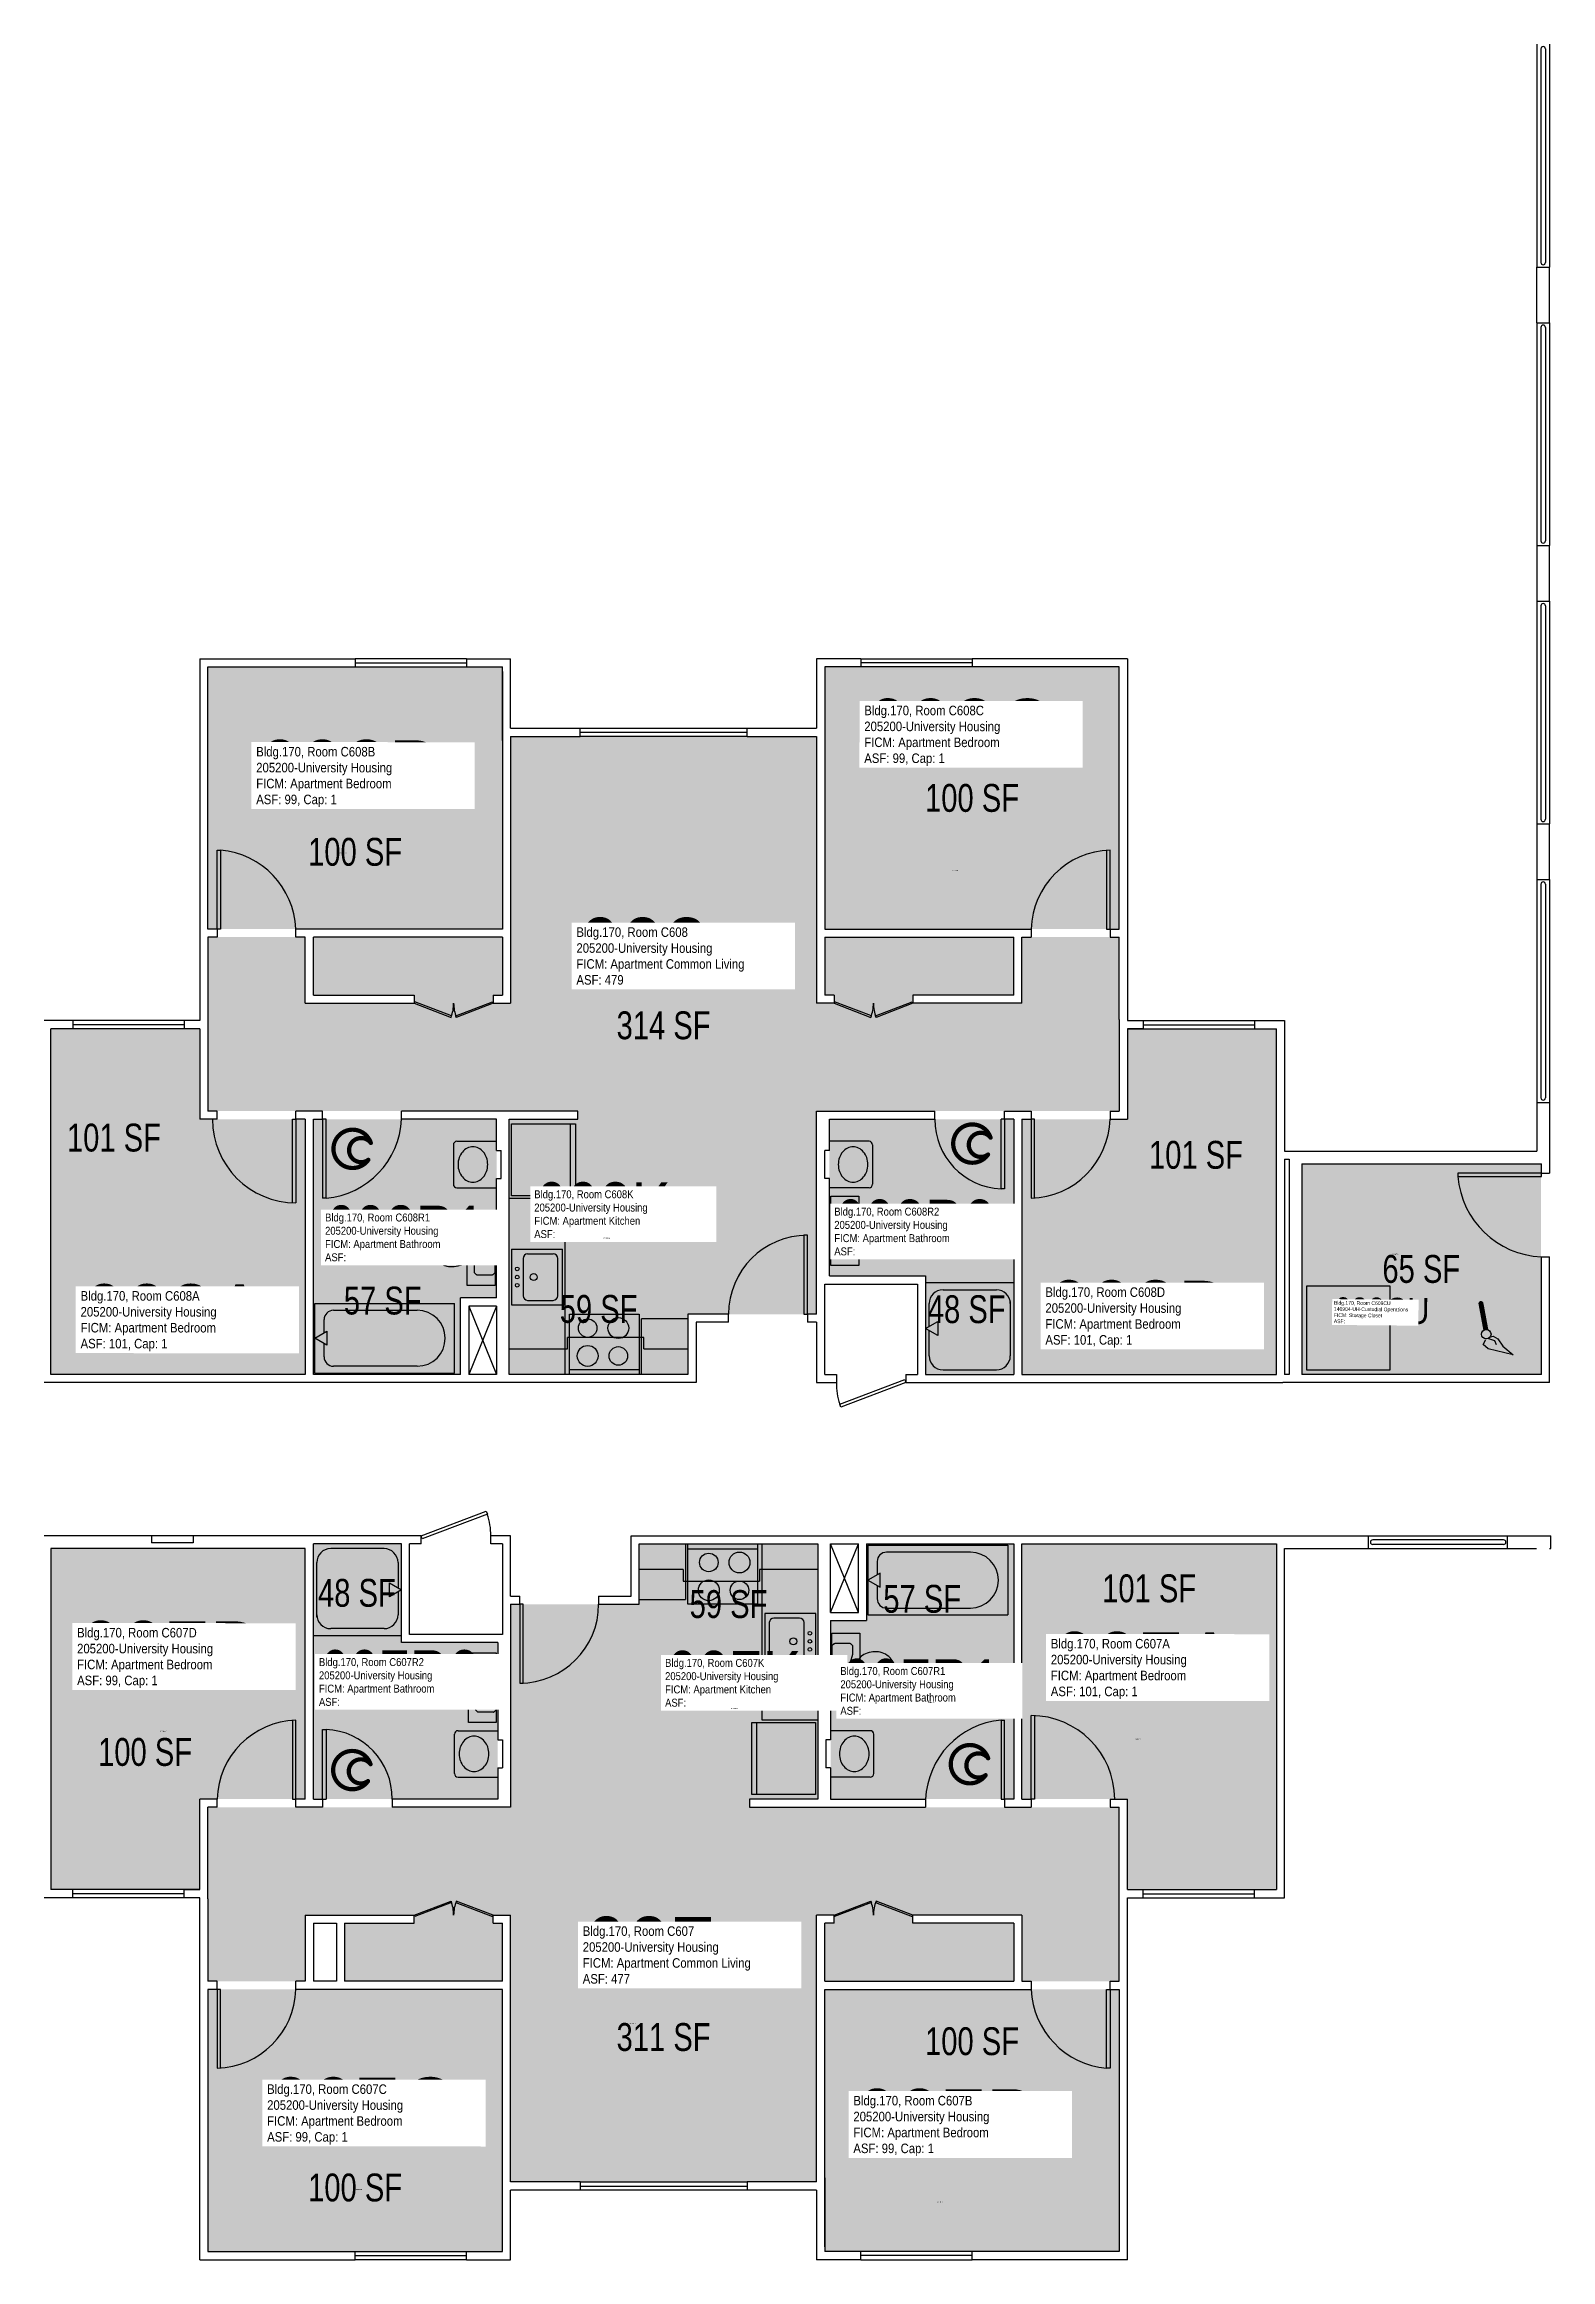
# Model space of a CAD drawing. Header units: inches. Extents: x -88 to 3171, y -86 to 1653.
# Drawn here: x 2011 to 2660, y -52 to 903 of the extents above; entities that cross this region are included whole.
import ezdxf
from ezdxf.enums import TextEntityAlignment as Align

# ---------------------------------------------------------------- set-up
doc = ezdxf.new("R2010")
doc.units = ezdxf.units.IN
doc.header["$LTSCALE"] = 10
doc.header["$MEASUREMENT"] = 0
doc.layers.get('0').update_dxf_attribs({"linetype": 'CONTINUOUS'})
for name, color, linetype in [('A-DOOR', 2, 'CONTINUOUS'), ('A-FLOR', 3, 'CONTINUOUS'), ('A-GLAZ', 1, 'CONTINUOUS'), ('A-IDEN-ICON', 4, 'CONTINUOUS'), ('A-IDEN-RNUM', 7, 'CONTINUOUS'), ('A-IDEN-SNUM', 4, 'CONTINUOUS'), ('A-IDEN-VNUM', 4, 'CONTINUOUS'), ('A-WALL', 5, 'CONTINUOUS'), ('AREA-TEXT', 3, 'CONTINUOUS'), ('Rooms-Category-Color', 7, 'CONTINUOUS'), ('Rooms-College-Color', 7, 'CONTINUOUS'), ('Rooms-Department-Color', 7, 'CONTINUOUS'), ('Rooms-Division-Color', 7, 'CONTINUOUS'), ('Rooms-Information', 7, 'CONTINUOUS')]:
    doc.layers.add(name, color=color, linetype=linetype)
doc.styles.add('CP_AREA', font='arial.ttf', dxfattribs={"height": 15})
doc.styles.add('CP_ROOMSNUMBER', font='arial.ttf', dxfattribs={"height": 1})
doc.styles.add('CP_ROOMVNUMBER', font='arial.ttf', dxfattribs={"width": 0.85, "height": 0.075})

msp = doc.modelspace()

# ---------------------------------------------------------------- texts
at = {"layer": 'A-IDEN-RNUM', "style": 'CP_ROOMSNUMBER'}
for s, rotation, p in [('0608-B0', 359.98, (2137.96, 554.36, 0.05)), ('0608-C0', 359.97609, (2402.18, 546.89, 0.14)), ('0608-00', 359.98, (2260.16, 480.39, 0.14)), ('0609-CU', 359.52029, (2591.61, 381.5, 0.14)), ('0608-A0', 359.97609, (2062.8, 354.25, 0.05)), ('0608-D0', 359.98, (2487.92, 352.43, 0.07)), ('0607-D0', 359.98, (2060.55, 175.84, 0.09)), ('0607-A0', 359.97609, (2481.12, 172.53, 0.14)), ('0607-00', 359.98, (2262.89, 49.85, 0.14)), ('0607-C0', 359.97609, (2144.72, -21.66, 0.14)), ('0607-B0', 359.98, (2395.43, -27.02, 0.14))]:
    msp.add_text(s, height=0.36, rotation=rotation, dxfattribs=at).set_placement(p)
for s, p in [('0608-R1', (2165.37, 397.36, 0.01)), ('0608-R2', (2388.45, 398.03, 0.01)), ('0608-K0', (2251.66, 388.32, 0.01)), ('0607-R2', (2161.65, 193.25, 0.01)), ('0607-K0', (2306.71, 185.61, 0.01)), ('0607-R1', (2391.75, 188.2, 0.01))]:
    msp.add_text(s, height=0.36, dxfattribs=at).set_placement(p)
at = {"layer": 'A-IDEN-SNUM', "style": 'CP_ROOMSNUMBER'}
for s, rotation, p in [('1700C608B0', 359.98, (2137.96, 554.36, 0.05)), ('1700C608C0', 359.97609, (2402.18, 546.89, 0.14)), ('1700C60800', 359.98, (2260.16, 480.39, 0.14)), ('1700C609CU', 359.52029, (2591.61, 381.5, 0.14)), ('1700C608A0', 359.97609, (2062.8, 354.25, 0.05)), ('1700C608D0', 359.98, (2487.92, 352.43, 0.07)), ('1700C607D0', 359.98, (2060.55, 175.84, 0.09)), ('1700C607A0', 359.97609, (2481.12, 172.53, 0.14)), ('1700C60700', 359.98, (2262.89, 49.85, 0.14)), ('1700C607C0', 359.97609, (2144.72, -21.66, 0.14)), ('1700C607B0', 359.98, (2395.43, -27.02, 0.14))]:
    msp.add_text(s, height=0.36, rotation=rotation, dxfattribs=at).set_placement(p)
for s, p in [('1700C608R1', (2165.37, 397.36, 0.01)), ('1700C608R2', (2388.45, 398.03, 0.01)), ('1700C608K0', (2251.66, 388.32, 0.01)), ('1700C607R2', (2161.65, 193.25, 0.01)), ('1700C607K0', (2306.71, 185.61, 0.01)), ('1700C607R1', (2391.75, 188.2, 0.01))]:
    msp.add_text(s, height=0.36, dxfattribs=at).set_placement(p)
at = {"layer": 'A-IDEN-VNUM', "style": 'CP_ROOMVNUMBER', "width": 0.85}
for s, height, rotation, p in [('608C', 28.8, 359.97609, (2364.23, 592.09, 0.14)), ('608B', 28.8, 359.97609, (2102.06, 574.33, 0.05)), ('608', 28.8, 359.97609, (2240.12, 497.74, 0.14)), ('608A', 28.8, 359.98014, (2026.34, 339.79, 0.05)), ('608D', 28.8, 359.97609, (2442.32, 341.41, 0.14)), ('609CU', 11.143, 359.52029, (2566.69, 351.89, 0.08)), ('607D', 28.8, 359.97609, (2024.83, 194.64, 0.16)), ('607A', 28.8, 359.98014, (2444.66, 189.9, 0.14)), ('607', 28.8, 359.97609, (2242.85, 67.2, 0.14)), ('607C', 28.8, 359.97609, (2106.77, -2.09, 0.14)), ('607B', 28.8, 359.97609, (2359.53, -7.04, 0.14))]:
    msp.add_text(s, height=height, rotation=rotation, dxfattribs=at).set_placement(p)
at = {"layer": 'A-IDEN-VNUM', "style": 'CP_ROOMVNUMBER'}
for s, width, p in [('608K', 0.75, (2221.96, 388.53, 0.01)), ('608R1', 0.7, (2131.76, 378.53, 0.01)), ('608R2', 0.7, (2351.31, 381.06, 0.01)), ('607R2', 0.7, (2129.12, 186.92, 0.01)), ('607K', 0.75, (2278.36, 186.57, 0.01)), ('607R1', 0.7, (2353.93, 183.07, 0.01))]:
    msp.add_text(s, height=24, dxfattribs=dict(at, width=width)).set_placement(p)
at = {"layer": 'AREA-TEXT', "style": 'CP_AREA', "width": 0.75}
for s, p in [('100 SF', (2410.7, 578.27)), ('100 SF', (2144.7, 555.03)), ('314 SF', (2277.7, 480.27)), ('101 SF', (2040.73, 431.87)), ('101 SF', (2507.25, 424.45)), ('65 SF', (2604.39, 375.27)), ('57 SF', (2156.61, 361.63)), ('59 SF', (2249.7, 358.03)), ('48 SF', (2408.4, 357.92, 0.01)), ('48 SF', (2145.48, 235.67, 0.01)), ('57 SF', (2389.2, 233.09)), ('101 SF', (2487.07, 237.62)), ('59 SF', (2305.7, 230.83)), ('100 SF', (2054.15, 167.1)), ('311 SF', (2277.7, 44.24)), ('100 SF', (2410.7, 42.44)), ('100 SF', (2144.7, -20.61))]:
    msp.add_text(s, height=12, dxfattribs=at).set_placement(p, align=Align.MIDDLE_CENTER)

# ---------------------------------------------------------------- blocks, each defined once
blk = doc.blocks.new('CPCUST')
at = {"color": 0, "linetype": 'ByBlock'}
for p, q in [((0.0171, -0.0639), (0.02, -0.0466)), ((0.0358, -0.0705), (0.0171, -0.0639)), ((0.0262, -0.0408), (0.0446, -0.0406)), ((0.0297, -0.0341), (0.0376, -0.0302)), ((0.1117, -0.0625), (0.0358, -0.0705)), ((0.0376, -0.0302), (0.0533, -0.0324)), ((0.0446, -0.0406), (0.0543, -0.0505)), ((0.0533, -0.0324), (0.0745, -0.0479)), ((0.0745, -0.0479), (0.1117, -0.0625))]:
    blk.add_line(p, q, dxfattribs=at)
at = {"color": 0, "linetype": 'ByBlock', "const_width": 0.0075}
blk.add_lwpolyline([(-0.0332, 0.0481, 1), (-0.0268, 0.0519, 1)], format="xyb", close=True, dxfattribs=at)
at = {"color": 0, "linetype": 'ByBlock', "const_width": 0.015}
blk.add_lwpolyline([(-0.03, 0.05), (0.01, -0.0193)], dxfattribs=at)
at = {"color": 0, "linetype": 'ByBlock'}
blk.add_circle((0.0158, -0.0313), 0.0141, dxfattribs=at)
blk = doc.blocks.new('CPBATH')
at = {"color": 0, "linetype": 'ByBlock', "const_width": 0.0127}
for points in [[(0.0571, 0.0168, 0.861492), (-0.0551, 0, 1)], [(-0.0551, 0, 0.726902), (0.0487, -0.0337, 1)], [(0.0571, 0.0168, 0.729002), (-0.0084, -0.0042, 1)], [(-0.0084, -0.0042, 0.609468), (0.0487, -0.0337, 1)]]:
    blk.add_lwpolyline(points, format="xyb", dxfattribs=at)
at = {"color": 0, "linetype": 'ByBlock', "const_width": 0.00637}
for points in [[(0.0544, 0.0152, 1), (0.0599, 0.0184, 1)], [(0.0459, -0.0353, 1), (0.0515, -0.0321, 1)]]:
    blk.add_lwpolyline(points, format="xyb", close=True, dxfattribs=at)

# ---------------------------------------------------------------- hatches: boundary and pattern name
at = {"layer": 'Rooms-Category-Color', "true_color": 0x728ef3}
for points in [[(2208.2, 521.77), (2081.2, 521.77), (2081.2, 634.77), (2208.2, 634.77)], [(2347.2, 521.77), (2474.2, 521.77), (2474.2, 634.77), (2347.2, 634.77)], [(2474.2, 518.27), (2474.2, 443.27), (2343.7, 443.27), (2343.7, 355.77), (2288.2, 355.77), (2288.2, 439.77), (2240.68, 439.77), (2240.68, 443.27), (2081.2, 443.27), (2081.2, 518.27), (2123.2, 518.27), (2123.2, 489.77), (2170.2, 489.77), (2170.2, 493.27), (2126.7, 493.27), (2126.7, 518.27), (2208.2, 518.27), (2208.2, 493.27), (2204.2, 493.27), (2204.2, 489.77), (2211.7, 489.77), (2211.7, 604.77), (2343.7, 604.77), (2343.7, 489.77), (2351.2, 489.77), (2351.2, 493.27), (2347.2, 493.27), (2347.2, 518.27), (2428.7, 518.27), (2428.7, 493.27), (2385.2, 493.27), (2385.2, 489.77), (2432.2, 489.77), (2432.2, 518.27)], [(2123.2, 329.77), (2013.45, 329.77), (2013.45, 478.77), (2077.7, 478.77), (2077.7, 439.77), (2123.2, 439.77)], [(2477.7, 478.77), (2541.95, 478.77), (2541.95, 329.77), (2432.2, 329.77), (2432.2, 439.77), (2477.7, 439.77)], [(2126.7, 439.77), (2205.7, 439.77), (2205.7, 362.77), (2190.2, 362.77), (2190.2, 329.77), (2126.7, 329.77), (2126.7, 439.77)], [(2211.2, 439.77), (2288.2, 439.77), (2288.2, 329.77), (2211.2, 329.77)], [(2428.7, 439.77), (2349.2, 439.77), (2349.2, 372.27), (2390.7, 372.27), (2390.7, 329.77), (2428.7, 329.77)], [(2552.76, 329.9), (2552.76, 420.65), (2656.01, 420.65), (2656.01, 329.9)], [(2077.7, 107.77), (2013.45, 107.77), (2013.45, 254.77), (2123.2, 254.77), (2123.2, 146.77), (2077.7, 146.77)], [(2164.7, 256.77), (2164.7, 214.27), (2206.2, 214.27), (2206.2, 146.77), (2126.7, 146.77), (2126.7, 256.77)], [(2267.2, 256.77), (2344.2, 256.77), (2344.2, 146.77), (2267.2, 146.77)], [(2365.2, 256.77), (2428.7, 256.77), (2428.7, 146.77), (2349.7, 146.77), (2349.7, 223.77), (2365.2, 223.77)], [(2432.2, 256.77), (2541.95, 256.77), (2541.95, 107.77), (2477.7, 107.77), (2477.7, 146.77), (2432.2, 146.77)], [(2081.2, 68.27), (2081.2, 143.27), (2211.7, 143.27), (2211.7, 230.77), (2267.2, 230.77), (2267.2, 146.77), (2314.71, 146.77), (2314.71, 143.27), (2474.2, 143.27), (2474.2, 68.27), (2432.2, 68.27), (2432.2, 96.77), (2385.2, 96.77), (2385.2, 93.27), (2428.7, 93.27), (2428.7, 68.27), (2347.2, 68.27), (2347.2, 93.27), (2351.2, 93.27), (2351.2, 96.77), (2343.7, 96.77), (2343.7, -18.23), (2211.7, -18.23), (2211.7, 96.77), (2204.2, 96.77), (2204.2, 93.27), (2208.2, 93.27), (2208.2, 68.27), (2140.2, 68.27), (2140.2, 93.27), (2170.2, 93.27), (2170.2, 96.77), (2123.2, 96.77), (2123.2, 68.27)], [(2208.2, 64.77), (2081.2, 64.77), (2081.2, -48.23), (2208.2, -48.23)], [(2347.2, 64.77), (2474.2, 64.77), (2474.2, -48.23), (2347.2, -48.23)]]:
    msp.add_hatch(color=171, dxfattribs=at).paths.add_polyline_path(points)
at = {"layer": 'Rooms-College-Color', "true_color": 0xadadad}
for points in [[(2208.2, 521.77), (2081.2, 521.77), (2081.2, 634.77), (2208.2, 634.77)], [(2347.2, 521.77), (2474.2, 521.77), (2474.2, 634.77), (2347.2, 634.77)], [(2474.2, 518.27), (2474.2, 443.27), (2343.7, 443.27), (2343.7, 355.77), (2288.2, 355.77), (2288.2, 439.77), (2240.68, 439.77), (2240.68, 443.27), (2081.2, 443.27), (2081.2, 518.27), (2123.2, 518.27), (2123.2, 489.77), (2170.2, 489.77), (2170.2, 493.27), (2126.7, 493.27), (2126.7, 518.27), (2208.2, 518.27), (2208.2, 493.27), (2204.2, 493.27), (2204.2, 489.77), (2211.7, 489.77), (2211.7, 604.77), (2343.7, 604.77), (2343.7, 489.77), (2351.2, 489.77), (2351.2, 493.27), (2347.2, 493.27), (2347.2, 518.27), (2428.7, 518.27), (2428.7, 493.27), (2385.2, 493.27), (2385.2, 489.77), (2432.2, 489.77), (2432.2, 518.27)], [(2123.2, 329.77), (2013.45, 329.77), (2013.45, 478.77), (2077.7, 478.77), (2077.7, 439.77), (2123.2, 439.77)], [(2477.7, 478.77), (2541.95, 478.77), (2541.95, 329.77), (2432.2, 329.77), (2432.2, 439.77), (2477.7, 439.77)], [(2126.7, 439.77), (2205.7, 439.77), (2205.7, 362.77), (2190.2, 362.77), (2190.2, 329.77), (2126.7, 329.77), (2126.7, 439.77)], [(2211.2, 439.77), (2288.2, 439.77), (2288.2, 329.77), (2211.2, 329.77)], [(2428.7, 439.77), (2349.2, 439.77), (2349.2, 372.27), (2390.7, 372.27), (2390.7, 329.77), (2428.7, 329.77)], [(2552.76, 329.9), (2552.76, 420.65), (2656.01, 420.65), (2656.01, 329.9)], [(2077.7, 107.77), (2013.45, 107.77), (2013.45, 254.77), (2123.2, 254.77), (2123.2, 146.77), (2077.7, 146.77)], [(2164.7, 256.77), (2164.7, 214.27), (2206.2, 214.27), (2206.2, 146.77), (2126.7, 146.77), (2126.7, 256.77)], [(2267.2, 256.77), (2344.2, 256.77), (2344.2, 146.77), (2267.2, 146.77)], [(2365.2, 256.77), (2428.7, 256.77), (2428.7, 146.77), (2349.7, 146.77), (2349.7, 223.77), (2365.2, 223.77)], [(2432.2, 256.77), (2541.95, 256.77), (2541.95, 107.77), (2477.7, 107.77), (2477.7, 146.77), (2432.2, 146.77)], [(2081.2, 68.27), (2081.2, 143.27), (2211.7, 143.27), (2211.7, 230.77), (2267.2, 230.77), (2267.2, 146.77), (2314.71, 146.77), (2314.71, 143.27), (2474.2, 143.27), (2474.2, 68.27), (2432.2, 68.27), (2432.2, 96.77), (2385.2, 96.77), (2385.2, 93.27), (2428.7, 93.27), (2428.7, 68.27), (2347.2, 68.27), (2347.2, 93.27), (2351.2, 93.27), (2351.2, 96.77), (2343.7, 96.77), (2343.7, -18.23), (2211.7, -18.23), (2211.7, 96.77), (2204.2, 96.77), (2204.2, 93.27), (2208.2, 93.27), (2208.2, 68.27), (2140.2, 68.27), (2140.2, 93.27), (2170.2, 93.27), (2170.2, 96.77), (2123.2, 96.77), (2123.2, 68.27)], [(2208.2, 64.77), (2081.2, 64.77), (2081.2, -48.23), (2208.2, -48.23)], [(2347.2, 64.77), (2474.2, 64.77), (2474.2, -48.23), (2347.2, -48.23)]]:
    msp.add_hatch(color=253, dxfattribs=at).paths.add_polyline_path(points)
at = {"layer": 'Rooms-Department-Color', "true_color": 0x604aed}
for points in [[(2208.2, 521.77), (2081.2, 521.77), (2081.2, 634.77), (2208.2, 634.77)], [(2347.2, 521.77), (2474.2, 521.77), (2474.2, 634.77), (2347.2, 634.77)], [(2474.2, 518.27), (2474.2, 443.27), (2343.7, 443.27), (2343.7, 355.77), (2288.2, 355.77), (2288.2, 439.77), (2240.68, 439.77), (2240.68, 443.27), (2081.2, 443.27), (2081.2, 518.27), (2123.2, 518.27), (2123.2, 489.77), (2170.2, 489.77), (2170.2, 493.27), (2126.7, 493.27), (2126.7, 518.27), (2208.2, 518.27), (2208.2, 493.27), (2204.2, 493.27), (2204.2, 489.77), (2211.7, 489.77), (2211.7, 604.77), (2343.7, 604.77), (2343.7, 489.77), (2351.2, 489.77), (2351.2, 493.27), (2347.2, 493.27), (2347.2, 518.27), (2428.7, 518.27), (2428.7, 493.27), (2385.2, 493.27), (2385.2, 489.77), (2432.2, 489.77), (2432.2, 518.27)], [(2123.2, 329.77), (2013.45, 329.77), (2013.45, 478.77), (2077.7, 478.77), (2077.7, 439.77), (2123.2, 439.77)], [(2477.7, 478.77), (2541.95, 478.77), (2541.95, 329.77), (2432.2, 329.77), (2432.2, 439.77), (2477.7, 439.77)], [(2126.7, 439.77), (2205.7, 439.77), (2205.7, 362.77), (2190.2, 362.77), (2190.2, 329.77), (2126.7, 329.77), (2126.7, 439.77)], [(2211.2, 439.77), (2288.2, 439.77), (2288.2, 329.77), (2211.2, 329.77)], [(2428.7, 439.77), (2349.2, 439.77), (2349.2, 372.27), (2390.7, 372.27), (2390.7, 329.77), (2428.7, 329.77)], [(2552.76, 329.9), (2552.76, 420.65), (2656.01, 420.65), (2656.01, 329.9)], [(2077.7, 107.77), (2013.45, 107.77), (2013.45, 254.77), (2123.2, 254.77), (2123.2, 146.77), (2077.7, 146.77)], [(2164.7, 256.77), (2164.7, 214.27), (2206.2, 214.27), (2206.2, 146.77), (2126.7, 146.77), (2126.7, 256.77)], [(2267.2, 256.77), (2344.2, 256.77), (2344.2, 146.77), (2267.2, 146.77)], [(2365.2, 256.77), (2428.7, 256.77), (2428.7, 146.77), (2349.7, 146.77), (2349.7, 223.77), (2365.2, 223.77)], [(2432.2, 256.77), (2541.95, 256.77), (2541.95, 107.77), (2477.7, 107.77), (2477.7, 146.77), (2432.2, 146.77)], [(2081.2, 68.27), (2081.2, 143.27), (2211.7, 143.27), (2211.7, 230.77), (2267.2, 230.77), (2267.2, 146.77), (2314.71, 146.77), (2314.71, 143.27), (2474.2, 143.27), (2474.2, 68.27), (2432.2, 68.27), (2432.2, 96.77), (2385.2, 96.77), (2385.2, 93.27), (2428.7, 93.27), (2428.7, 68.27), (2347.2, 68.27), (2347.2, 93.27), (2351.2, 93.27), (2351.2, 96.77), (2343.7, 96.77), (2343.7, -18.23), (2211.7, -18.23), (2211.7, 96.77), (2204.2, 96.77), (2204.2, 93.27), (2208.2, 93.27), (2208.2, 68.27), (2140.2, 68.27), (2140.2, 93.27), (2170.2, 93.27), (2170.2, 96.77), (2123.2, 96.77), (2123.2, 68.27)], [(2208.2, 64.77), (2081.2, 64.77), (2081.2, -48.23), (2208.2, -48.23)], [(2347.2, 64.77), (2474.2, 64.77), (2474.2, -48.23), (2347.2, -48.23)]]:
    msp.add_hatch(color=173, dxfattribs=at).paths.add_polyline_path(points)
at = {"layer": 'Rooms-Division-Color', "true_color": 0x604aed}
for points in [[(2208.2, 521.77), (2081.2, 521.77), (2081.2, 634.77), (2208.2, 634.77)], [(2347.2, 521.77), (2474.2, 521.77), (2474.2, 634.77), (2347.2, 634.77)], [(2474.2, 518.27), (2474.2, 443.27), (2343.7, 443.27), (2343.7, 355.77), (2288.2, 355.77), (2288.2, 439.77), (2240.68, 439.77), (2240.68, 443.27), (2081.2, 443.27), (2081.2, 518.27), (2123.2, 518.27), (2123.2, 489.77), (2170.2, 489.77), (2170.2, 493.27), (2126.7, 493.27), (2126.7, 518.27), (2208.2, 518.27), (2208.2, 493.27), (2204.2, 493.27), (2204.2, 489.77), (2211.7, 489.77), (2211.7, 604.77), (2343.7, 604.77), (2343.7, 489.77), (2351.2, 489.77), (2351.2, 493.27), (2347.2, 493.27), (2347.2, 518.27), (2428.7, 518.27), (2428.7, 493.27), (2385.2, 493.27), (2385.2, 489.77), (2432.2, 489.77), (2432.2, 518.27)], [(2123.2, 329.77), (2013.45, 329.77), (2013.45, 478.77), (2077.7, 478.77), (2077.7, 439.77), (2123.2, 439.77)], [(2477.7, 478.77), (2541.95, 478.77), (2541.95, 329.77), (2432.2, 329.77), (2432.2, 439.77), (2477.7, 439.77)], [(2126.7, 439.77), (2205.7, 439.77), (2205.7, 362.77), (2190.2, 362.77), (2190.2, 329.77), (2126.7, 329.77), (2126.7, 439.77)], [(2211.2, 439.77), (2288.2, 439.77), (2288.2, 329.77), (2211.2, 329.77)], [(2428.7, 439.77), (2349.2, 439.77), (2349.2, 372.27), (2390.7, 372.27), (2390.7, 329.77), (2428.7, 329.77)], [(2552.76, 329.9), (2552.76, 420.65), (2656.01, 420.65), (2656.01, 329.9)], [(2077.7, 107.77), (2013.45, 107.77), (2013.45, 254.77), (2123.2, 254.77), (2123.2, 146.77), (2077.7, 146.77)], [(2164.7, 256.77), (2164.7, 214.27), (2206.2, 214.27), (2206.2, 146.77), (2126.7, 146.77), (2126.7, 256.77)], [(2267.2, 256.77), (2344.2, 256.77), (2344.2, 146.77), (2267.2, 146.77)], [(2365.2, 256.77), (2428.7, 256.77), (2428.7, 146.77), (2349.7, 146.77), (2349.7, 223.77), (2365.2, 223.77)], [(2432.2, 256.77), (2541.95, 256.77), (2541.95, 107.77), (2477.7, 107.77), (2477.7, 146.77), (2432.2, 146.77)], [(2081.2, 68.27), (2081.2, 143.27), (2211.7, 143.27), (2211.7, 230.77), (2267.2, 230.77), (2267.2, 146.77), (2314.71, 146.77), (2314.71, 143.27), (2474.2, 143.27), (2474.2, 68.27), (2432.2, 68.27), (2432.2, 96.77), (2385.2, 96.77), (2385.2, 93.27), (2428.7, 93.27), (2428.7, 68.27), (2347.2, 68.27), (2347.2, 93.27), (2351.2, 93.27), (2351.2, 96.77), (2343.7, 96.77), (2343.7, -18.23), (2211.7, -18.23), (2211.7, 96.77), (2204.2, 96.77), (2204.2, 93.27), (2208.2, 93.27), (2208.2, 68.27), (2140.2, 68.27), (2140.2, 93.27), (2170.2, 93.27), (2170.2, 96.77), (2123.2, 96.77), (2123.2, 68.27)], [(2208.2, 64.77), (2081.2, 64.77), (2081.2, -48.23), (2208.2, -48.23)], [(2347.2, 64.77), (2474.2, 64.77), (2474.2, -48.23), (2347.2, -48.23)]]:
    msp.add_hatch(color=173, dxfattribs=at).paths.add_polyline_path(points)

# ---------------------------------------------------------------- linework, layer by layer
for p, q in [((2188.58, 430.27, 0.01), (2205.71, 430.27, 0.01)), ((2212.2, 437.77, 0.01), (2239.7, 437.77, 0.01)), ((2212.2, 406.77, 0.01), (2212.2, 437.77, 0.01)), ((2237.45, 437.77, 0.01), (2237.45, 406.77, 0.01)), ((2239.7, 437.77, 0.01), (2239.7, 406.77, 0.01)), ((2366.32, 430.27, 0.01), (2349.2, 430.27, 0.01)), ((2187.08, 428.77, 0.01), (2187.08, 411.77, 0.01)), ((2367.82, 428.77, 0.01), (2367.82, 411.77, 0.01)), ((2188.58, 410.27, 0.01), (2205.71, 410.27, 0.01)), ((2211.2, 405.77, 0.01), (2235.2, 405.77, 0.01)), ((2239.7, 406.77, 0.01), (2212.2, 406.77, 0.01)), ((2235.2, 405.77, 0.01), (2235.2, 329.77, 0.01)), ((2366.32, 410.27, 0.01), (2349.2, 410.27, 0.01)), ((2349.82, 406.69, 0.01), (2361.82, 406.69, 0.01)), ((2349.82, 376.69, 0.01), (2349.82, 406.69, 0.01)), ((2349.82, 382.27, 0.01), (2349.82, 401.1, 0.01)), ((2349.94, 401.39, 0.01), (2350.7, 402.15, 0.01)), ((2350.99, 402.27, 0.01), (2357.82, 402.27, 0.01)), ((2357.82, 402.27, 0.01), (2358.7, 401.39, 0.01)), ((2358.82, 401.1, 0.01), (2358.82, 397.83, 0.01)), ((2361.82, 406.69, 0.01), (2361.82, 376.69, 0.01)), ((2193.07, 398.19, 0.01), (2205.07, 398.19, 0.01)), ((2193.07, 368.19, 0.01), (2193.07, 398.19, 0.01)), ((2196.07, 392.6, 0.01), (2196.07, 389.27, 0.01)), ((2197.07, 393.77, 0.01), (2196.19, 392.89, 0.01)), ((2204.07, 393.77, 0.01), (2197.07, 393.77, 0.01)), ((2204.95, 392.89, 0.01), (2204.07, 393.77, 0.01)), ((2205.07, 398.19, 0.01), (2205.07, 368.19, 0.01)), ((2205.07, 373.77, 0.01), (2205.07, 392.6, 0.01)), ((2357.82, 394.21, 0.01), (2357.82, 389.33, 0.01)), ((2358.8, 397.72, 0.01), (2357.84, 394.33, 0.01)), ((2196.07, 389.27, 0.01), (2197.05, 385.83, 0.01)), ((2197.07, 385.71, 0.01), (2197.07, 380.83, 0.01)), ((2212.1, 383.73, 0.01), (2212.1, 359.73, 0.01)), ((2212.1, 383.73, 0.01), (2234.1, 383.73, 0.01)), ((2234.1, 359.73, 0.01), (2234.1, 383.73, 0.01)), ((2350.7, 381.39, 0.01), (2349.82, 382.27, 0.01)), ((2357.84, 389.22, 0.01), (2358.8, 385.83, 0.01)), ((2358.82, 382.27, 0.01), (2357.94, 381.39, 0.01)), ((2358.82, 385.71, 0.01), (2358.82, 382.27, 0.01)), ((2197.05, 380.72, 0.01), (2196.07, 377.27, 0.01)), ((2196.07, 377.27, 0.01), (2196.07, 373.77, 0.01)), ((2196.07, 373.77, 0.01), (2196.95, 372.89, 0.01)), ((2197.24, 372.77, 0.01), (2203.9, 372.77, 0.01)), ((2204.19, 372.89, 0.01), (2205.07, 373.77, 0.01)), ((2217.1, 379.73, 0.01), (2217.1, 363.73, 0.01)), ((2219.1, 381.73, 0.01), (2230.1, 381.73, 0.01)), ((2232.1, 363.73, 0.01), (2232.1, 379.73, 0.01)), ((2361.82, 376.69, 0.01), (2349.82, 376.69, 0.01)), ((2357.65, 381.27, 0.01), (2350.99, 381.27, 0.01)), ((2205.07, 368.19, 0.01), (2193.07, 368.19, 0.01)), ((2428.7, 369.27, 0.01), (2390.7, 369.27, 0.01)), ((2398.2, 366.3, 0.01), (2421.2, 366.3, 0.01)), ((2590.95, 367.77, 0), (2554.95, 367.77, 0)), ((2554.95, 367.77, 0), (2554.95, 331.77, 0)), ((2590.95, 331.77, 0), (2590.95, 367.77, 0)), ((2127.32, 360.4, 0.01), (2187.57, 360.4, 0.01)), ((2127.32, 330.4, 0.01), (2127.32, 360.4, 0.01)), ((2131.34, 347.72, 0.01), (2131.34, 353.43, 0.01)), ((2135.35, 357.45, 0.01), (2171.5, 357.45, 0.01)), ((2187.57, 330.4, 0.01), (2187.57, 360.4, 0.01)), ((2212.1, 359.73, 0.01), (2234.1, 359.73, 0.01)), ((2219.1, 361.73, 0.01), (2230.1, 361.73, 0.01)), ((2237.2, 355.77, 0.01), (2267.2, 355.77, 0.01)), ((2237.2, 329.77, 0.01), (2237.2, 355.77, 0.01)), ((2267.2, 355.77, 0.01), (2267.2, 329.77, 0.01)), ((2268.2, 329.77, 0.01), (2268.2, 353.77, 0.01)), ((2288.2, 353.77, 0.01), (2268.2, 353.77, 0.01)), ((2392.2, 350.42, 0.01), (2392.2, 360.3, 0.01)), ((2427.2, 361.3, 0.01), (2427.2, 337.8, 0.01)), ((2127.32, 345.4, 0.01), (2132.52, 348.4, 0.01)), ((2132.52, 342.4, 0.01), (2127.32, 345.4, 0.01)), ((2132.52, 348.4, 0.01), (2132.52, 342.4, 0.01)), ((2236.26, 340.84, 0.01), (2236.26, 345.77, 0.01)), ((2269.2, 345.77, 0.01), (2236.26, 345.77, 0.01)), ((2269.2, 340.84, 0.01), (2269.2, 345.77, 0.01)), ((2390.7, 349.55, 0.01), (2395.89, 352.55, 0.01)), ((2395.89, 346.55, 0.01), (2390.7, 349.55, 0.01)), ((2392.2, 337.8, 0.01), (2392.2, 348.69, 0.01)), ((2395.89, 352.55, 0.01), (2395.89, 346.55, 0.01)), ((2131.34, 337.36, 0.01), (2131.34, 343.08, 0.01)), ((2211.2, 340.84, 0.01), (2236.26, 340.84, 0.01)), ((2269.2, 340.84, 0.01), (2288.2, 340.84, 0.01)), ((2127.32, 330.4, 0.01), (2187.57, 330.4, 0.01)), ((2171.5, 333.35, 0.01), (2135.35, 333.35, 0.01)), ((2267.2, 331.85, 0.01), (2237.2, 331.85, 0.01)), ((2398.2, 331.8, 0.01), (2421.2, 331.8, 0.01)), ((2554.95, 331.77, 0), (2590.95, 331.77, 0)), ((2128.2, 225.24, 0.01), (2128.2, 248.74, 0.01)), ((2157.2, 254.74, 0.01), (2134.2, 254.74, 0.01)), ((2163.2, 248.74, 0.01), (2163.2, 237.86, 0.01)), ((2287.2, 256.77, 0.01), (2287.2, 232.77, 0.01)), ((2288.2, 230.77, 0.01), (2288.2, 256.77, 0.01)), ((2288.2, 254.69, 0.01), (2318.2, 254.69, 0.01)), ((2318.2, 256.77, 0.01), (2318.2, 230.77, 0.01)), ((2320.2, 180.77, 0.01), (2320.2, 256.77, 0.01)), ((2365.82, 256.15, 0.01), (2426.07, 256.15, 0.01)), ((2365.82, 256.15, 0.01), (2365.82, 226.15, 0.01)), ((2369.84, 249.18, 0.01), (2369.84, 243.47, 0.01)), ((2410, 253.2, 0.01), (2373.85, 253.2, 0.01)), ((2426.07, 256.15, 0.01), (2426.07, 226.15, 0.01)), ((2159.5, 239.99, 0.01), (2164.7, 236.99, 0.01)), ((2159.5, 233.99, 0.01), (2159.5, 239.99, 0.01)), ((2286.2, 245.7, 0.01), (2267.2, 245.7, 0.01)), ((2286.2, 245.7, 0.01), (2286.2, 240.77, 0.01)), ((2286.2, 240.77, 0.01), (2319.13, 240.77, 0.01)), ((2319.13, 245.7, 0.01), (2319.13, 240.77, 0.01)), ((2344.2, 245.7, 0.01), (2319.13, 245.7, 0.01)), ((2371.02, 244.15, 0.01), (2365.82, 241.15, 0.01)), ((2365.82, 241.15, 0.01), (2371.02, 238.15, 0.01)), ((2369.84, 238.83, 0.01), (2369.84, 233.11, 0.01)), ((2371.02, 238.15, 0.01), (2371.02, 244.15, 0.01)), ((2164.7, 236.99, 0.01), (2159.5, 233.99, 0.01)), ((2163.2, 236.12, 0.01), (2163.2, 226.24, 0.01)), ((2267.2, 232.77, 0.01), (2287.2, 232.77, 0.01)), ((2318.2, 230.77, 0.01), (2288.2, 230.77, 0.01)), ((2157.2, 220.24, 0.01), (2134.2, 220.24, 0.01)), ((2343.29, 226.82, 0.01), (2321.29, 226.82, 0.01)), ((2321.29, 226.82, 0.01), (2321.29, 202.82, 0.01)), ((2323.29, 222.82, 0.01), (2323.29, 206.82, 0.01)), ((2336.29, 224.82, 0.01), (2325.29, 224.82, 0.01)), ((2338.29, 206.82, 0.01), (2338.29, 222.82, 0.01)), ((2343.29, 202.82, 0.01), (2343.29, 226.82, 0.01)), ((2365.82, 226.15, 0.01), (2426.07, 226.15, 0.01)), ((2373.85, 229.1, 0.01), (2410, 229.1, 0.01)), ((2126.7, 217.27, 0.01), (2164.7, 217.27, 0.01)), ((2350.32, 188.36, 0.01), (2350.32, 218.36, 0.01)), ((2350.32, 218.36, 0.01), (2362.32, 218.36, 0.01)), ((2351.2, 213.65, 0.01), (2350.32, 212.77, 0.01)), ((2350.32, 212.77, 0.01), (2350.32, 193.95, 0.01)), ((2358.15, 213.77, 0.01), (2351.49, 213.77, 0.01)), ((2359.32, 212.77, 0.01), (2358.44, 213.65, 0.01)), ((2359.32, 209.27, 0.01), (2359.32, 212.77, 0.01)), ((2362.32, 218.36, 0.01), (2362.32, 188.36, 0.01)), ((2193.57, 179.86, 0.01), (2193.57, 209.86, 0.01)), ((2193.57, 209.86, 0.01), (2205.57, 209.86, 0.01)), ((2196.57, 204.27, 0.01), (2197.45, 205.15, 0.01)), ((2196.57, 200.83, 0.01), (2196.57, 204.27, 0.01)), ((2197.55, 197.33, 0.01), (2196.59, 200.72, 0.01)), ((2197.74, 205.27, 0.01), (2204.4, 205.27, 0.01)), ((2204.69, 205.15, 0.01), (2205.57, 204.27, 0.01)), ((2205.57, 209.86, 0.01), (2205.57, 179.86, 0.01)), ((2205.57, 204.27, 0.01), (2205.57, 185.45, 0.01)), ((2343.29, 202.82, 0.01), (2321.29, 202.82, 0.01)), ((2336.29, 204.82, 0.01), (2325.29, 204.82, 0.01)), ((2358.32, 200.83, 0.01), (2358.32, 205.71, 0.01)), ((2358.34, 205.83, 0.01), (2359.32, 209.27, 0.01)), ((2359.32, 197.27, 0.01), (2358.34, 200.72, 0.01)), ((2196.59, 188.83, 0.01), (2197.55, 192.22, 0.01)), ((2197.57, 192.33, 0.01), (2197.57, 197.21, 0.01)), ((2350.44, 193.65, 0.01), (2351.32, 192.77, 0.01)), ((2351.32, 192.77, 0.01), (2358.32, 192.77, 0.01)), ((2358.32, 192.77, 0.01), (2359.2, 193.65, 0.01)), ((2359.32, 193.95, 0.01), (2359.32, 197.27, 0.01)), ((2196.57, 185.45, 0.01), (2196.57, 188.71, 0.01)), ((2197.57, 184.27, 0.01), (2196.69, 185.15, 0.01)), ((2204.4, 184.27, 0.01), (2197.57, 184.27, 0.01)), ((2205.45, 185.15, 0.01), (2204.69, 184.39, 0.01)), ((2362.32, 188.36, 0.01), (2350.32, 188.36, 0.01)), ((2187.57, 157.77, 0.01), (2187.57, 174.77, 0.01)), ((2189.07, 176.27, 0.01), (2206.2, 176.27, 0.01)), ((2205.57, 179.86, 0.01), (2193.57, 179.86, 0.01)), ((2315.7, 179.77, 0.01), (2343.2, 179.77, 0.01)), ((2315.7, 148.77, 0.01), (2315.7, 179.77, 0.01)), ((2317.95, 148.77, 0.01), (2317.95, 179.77, 0.01)), ((2344.2, 180.77, 0.01), (2320.2, 180.77, 0.01)), ((2343.2, 179.77, 0.01), (2343.2, 148.77, 0.01)), ((2366.81, 176.27, 0.01), (2349.68, 176.27, 0.01)), ((2368.31, 157.77, 0.01), (2368.31, 174.77, 0.01)), ((2189.07, 156.27, 0.01), (2206.2, 156.27, 0.01)), ((2366.81, 156.27, 0.01), (2349.68, 156.27, 0.01)), ((2343.2, 148.77, 0.01), (2315.7, 148.77, 0.01))]:
    msp.add_line(p, q)
for centre, radius in [((2214.6, 375.27, 0.01), 0.791), ((2214.6, 371.77, 0.01), 0.791), ((2221.72, 371.77, 0.01), 1.5), ((2214.6, 368.27, 0.01), 0.791), ((2244.97, 349.77, 0.01), 4), ((2258.2, 349.77, 0.01), 4.5), ((2244.97, 337.78, 0.01), 4.5), ((2258.2, 337.78, 0.01), 4), ((2297.2, 248.77, 0.01), 4), ((2310.42, 248.77, 0.01), 4.5), ((2297.2, 236.77, 0.01), 4.5), ((2310.42, 236.77, 0.01), 4), ((2333.67, 214.77, 0.01), 1.5), ((2340.79, 218.27, 0.01), 0.791), ((2340.79, 214.77, 0.01), 0.791), ((2340.79, 211.27, 0.01), 0.791)]:
    msp.add_circle(centre, radius)
for centre, radius, start, end in [((2188.58, 428.77, 0.01), 1.5, 90, 180), ((2366.32, 428.77, 0.01), 1.5, 360, 90), ((2198.08, 420.27, 0.01), 9, 160.77064, 180), ((2198.08, 420.27, 0.01), 9, 180, 199.22936), ((2196.81, 420.72, 0.01), 7.65, 139.89909, 160.77064), ((2196, 421.4, 0.01), 6.59, 116.19159, 139.89909), ((2195.48, 422.45, 0.01), 5.42, 90, 116.19159), ((2195.48, 422.45, 0.01), 5.42, 63.80841, 90), ((2194.96, 421.4, 0.01), 6.59, 40.10091, 63.80841), ((2194.15, 420.72, 0.01), 7.65, 19.22936, 40.10091), ((2192.88, 420.27, 0.01), 9, 360, 19.22936), ((2192.88, 420.27, 0.01), 9, 340.77064, 360), ((2362.02, 420.27, 0.01), 9, 160.77064, 180), ((2362.02, 420.27, 0.01), 9, 180, 199.22936), ((2360.75, 420.72, 0.01), 7.65, 139.89909, 160.77064), ((2359.94, 421.4, 0.01), 6.59, 116.19159, 139.89909), ((2359.42, 422.45, 0.01), 5.42, 90, 116.19159), ((2359.42, 422.45, 0.01), 5.42, 63.80841, 90), ((2358.9, 421.4, 0.01), 6.59, 40.10091, 63.80841), ((2358.09, 420.72, 0.01), 7.65, 19.22936, 40.10091), ((2356.82, 420.27, 0.01), 9, 360, 19.22936), ((2356.82, 420.27, 0.01), 9, 340.77064, 360), ((2188.58, 411.77, 0.01), 1.5, 180, 270), ((2196.81, 419.83, 0.01), 7.65, 199.22936, 220.10091), ((2196, 419.15, 0.01), 6.59, 220.10091, 243.80841), ((2195.48, 418.09, 0.01), 5.42, 243.80841, 270), ((2195.48, 418.09, 0.01), 5.42, 270, 296.19159), ((2194.96, 419.15, 0.01), 6.59, 296.19159, 319.89909), ((2194.15, 419.83, 0.01), 7.65, 319.89909, 340.77064), ((2360.75, 419.83, 0.01), 7.65, 199.22936, 220.10091), ((2359.94, 419.15, 0.01), 6.59, 220.10091, 243.80841), ((2359.42, 418.09, 0.01), 5.42, 243.80841, 270), ((2359.42, 418.09, 0.01), 5.42, 270, 296.19159), ((2358.9, 419.15, 0.01), 6.59, 296.19159, 319.89909), ((2358.09, 419.83, 0.01), 7.65, 319.89909, 340.77064), ((2366.32, 411.77, 0.01), 1.5, 270, 360), ((2350.24, 401.1, 0.01), 0.418, 135, 180), ((2350.99, 401.85, 0.01), 0.418, 90, 135), ((2358.4, 401.1, 0.01), 0.418, 360, 45), ((2196.49, 392.6, 0.01), 0.418, 135, 180), ((2204.65, 392.6, 0.01), 0.418, 360, 45), ((2358.24, 394.21, 0.01), 0.418, 164.0546, 180), ((2365.62, 391.77, 0.01), 5.8, 153.29881, 180), ((2365.62, 391.77, 0.01), 5.8, 180, 206.70119), ((2366.93, 391.12, 0.01), 7.26, 129.47246, 153.29881), ((2367.77, 390.09, 0.01), 8.59, 108.83538, 129.47246), ((2368.32, 388.48, 0.01), 10.29, 90, 108.83538), ((2368.32, 388.48, 0.01), 10.29, 71.16462, 90), ((2368.87, 390.09, 0.01), 8.59, 50.52754, 71.16462), ((2369.71, 391.12, 0.01), 7.26, 26.70119, 50.52754), ((2371.02, 391.77, 0.01), 5.8, 360, 26.70119), ((2371.02, 391.77, 0.01), 5.8, 333.29881, 360), ((2183.87, 383.27, 0.01), 5.8, 153.29881, 180), ((2183.87, 383.27, 0.01), 5.8, 180, 206.70119), ((2185.18, 382.62, 0.01), 7.26, 129.47246, 153.29881), ((2186.02, 381.59, 0.01), 8.59, 108.83538, 129.47246), ((2186.57, 379.98, 0.01), 10.29, 90, 108.83538), ((2186.57, 379.98, 0.01), 10.29, 71.16462, 90), ((2187.12, 381.59, 0.01), 8.59, 50.52754, 71.16462), ((2187.96, 382.62, 0.01), 7.26, 26.70119, 50.52754), ((2189.27, 383.27, 0.01), 5.8, 360, 26.70119), ((2189.27, 383.27, 0.01), 5.8, 333.29881, 360), ((2196.65, 385.71, 0.01), 0.418, 360, 15.9454), ((2358.24, 389.33, 0.01), 0.418, 180, 195.9454), ((2358.4, 385.71, 0.01), 0.418, 360, 15.9454), ((2366.93, 392.43, 0.01), 7.26, 206.70119, 230.52754), ((2367.77, 393.45, 0.01), 8.59, 230.52754, 251.16462), ((2368.32, 395.06, 0.01), 10.29, 251.16462, 270), ((2368.84, 392.63, 0.01), 7.87, 266.22456, 288.83538), ((2368.34, 394.1, 0.01), 9.43, 288.83538, 309.47246), ((2369.71, 392.43, 0.01), 7.26, 309.47246, 333.29881), ((2185.18, 383.93, 0.01), 7.26, 206.70119, 230.52754), ((2186.55, 385.6, 0.01), 9.43, 230.52754, 251.16462), ((2186.05, 384.13, 0.01), 7.87, 251.16462, 273.77544), ((2186.57, 386.56, 0.01), 10.29, 270, 288.83538), ((2187.12, 384.95, 0.01), 8.59, 288.83538, 309.47246), ((2187.96, 383.93, 0.01), 7.26, 309.47246, 333.29881), ((2197.24, 373.19, 0.01), 0.418, 225, 270), ((2196.65, 380.83, 0.01), 0.418, 344.0546, 360), ((2203.9, 373.19, 0.01), 0.418, 270, 315), ((2219.1, 379.73, 0.01), 2, 90, 180), ((2230.1, 379.73, 0.01), 2, 360, 90), ((2350.99, 381.69, 0.01), 0.418, 225, 270), ((2357.65, 381.69, 0.01), 0.418, 270, 315), ((2219.1, 363.73, 0.01), 2, 180, 270), ((2230.1, 363.73, 0.01), 2, 270, 360), ((2398.2, 360.3, 0.01), 6, 90, 180), ((2421.2, 360.3, 0.01), 6, 360, 90), ((2135.35, 353.43, 0.01), 4.02, 90, 180), ((2171.5, 345.4, 0.01), 12.05, 270, 90), ((2135.35, 337.36, 0.01), 4.02, 180, 270), ((2398.2, 337.8, 0.01), 6, 180, 270), ((2421.2, 337.8, 0.01), 6, 270, 360), ((2134.2, 248.74, 0.01), 6, 90, 180), ((2157.2, 248.74, 0.01), 6, 360, 90), ((2373.85, 249.18, 0.01), 4.02, 90, 180), ((2410, 241.15, 0.01), 12.05, 270, 90), ((2373.85, 233.11, 0.01), 4.02, 180, 270), ((2134.2, 226.24, 0.01), 6, 180, 270), ((2157.2, 226.24, 0.01), 6, 270, 360), ((2325.29, 222.82, 0.01), 2, 90, 180), ((2336.29, 222.82, 0.01), 2, 360, 90), ((2351.49, 213.35, 0.01), 0.418, 90, 135), ((2358.15, 213.35, 0.01), 0.418, 45, 90), ((2368.82, 199.98, 0.01), 10.29, 90, 108.83538), ((2369.34, 202.42, 0.01), 7.87, 71.16462, 93.77544), ((2187.05, 192.44, 0.01), 9.43, 108.83538, 129.47246), ((2186.55, 193.92, 0.01), 7.87, 86.22456, 108.83538), ((2187.07, 191.48, 0.01), 10.29, 71.16462, 90), ((2187.62, 193.09, 0.01), 8.59, 50.52754, 71.16462), ((2196.99, 200.83, 0.01), 0.418, 180, 195.9454), ((2197.74, 204.85, 0.01), 0.418, 90, 135), ((2204.4, 204.85, 0.01), 0.418, 45, 90), ((2325.29, 206.82, 0.01), 2, 180, 270), ((2336.29, 206.82, 0.01), 2, 270, 360), ((2358.74, 205.71, 0.01), 0.418, 164.0546, 180), ((2358.74, 200.83, 0.01), 0.418, 180, 195.9454), ((2366.12, 203.27, 0.01), 5.8, 153.29881, 180), ((2366.12, 203.27, 0.01), 5.8, 180, 206.70119), ((2367.43, 202.62, 0.01), 7.26, 129.47246, 153.29881), ((2367.43, 203.93, 0.01), 7.26, 206.70119, 230.52754), ((2368.27, 201.59, 0.01), 8.59, 108.83538, 129.47246), ((2368.84, 200.94, 0.01), 9.43, 50.52754, 71.16462), ((2370.21, 202.62, 0.01), 7.26, 26.70119, 50.52754), ((2370.21, 203.93, 0.01), 7.26, 309.47246, 333.29881), ((2371.52, 203.27, 0.01), 5.8, 360, 26.70119), ((2371.52, 203.27, 0.01), 5.8, 333.29881, 360), ((2184.37, 194.77, 0.01), 5.8, 153.29881, 180), ((2184.37, 194.77, 0.01), 5.8, 180, 206.70119), ((2185.68, 194.12, 0.01), 7.26, 129.47246, 153.29881), ((2185.68, 195.43, 0.01), 7.26, 206.70119, 230.52754), ((2188.46, 194.12, 0.01), 7.26, 26.70119, 50.52754), ((2188.46, 195.43, 0.01), 7.26, 309.47246, 333.29881), ((2189.77, 194.77, 0.01), 5.8, 360, 26.70119), ((2189.77, 194.77, 0.01), 5.8, 333.29881, 360), ((2197.15, 197.21, 0.01), 0.418, 360, 15.9454), ((2197.15, 192.33, 0.01), 0.418, 344.0546, 360), ((2350.74, 193.95, 0.01), 0.418, 180, 225), ((2358.9, 193.95, 0.01), 0.418, 315, 360), ((2368.27, 204.95, 0.01), 8.59, 230.52754, 251.16462), ((2368.82, 206.56, 0.01), 10.29, 251.16462, 270), ((2368.82, 206.56, 0.01), 10.29, 270, 288.83538), ((2369.37, 204.95, 0.01), 8.59, 288.83538, 309.47246), ((2186.52, 196.45, 0.01), 8.59, 230.52754, 251.16462), ((2187.07, 198.06, 0.01), 10.29, 251.16462, 270), ((2187.07, 198.06, 0.01), 10.29, 270, 288.83538), ((2187.62, 196.45, 0.01), 8.59, 288.83538, 309.47246), ((2196.99, 185.45, 0.01), 0.418, 180, 225), ((2204.4, 184.69, 0.01), 0.418, 270, 315), ((2205.15, 185.45, 0.01), 0.418, 315, 360), ((2189.07, 174.77, 0.01), 1.5, 90, 180), ((2196.49, 167.4, 0.01), 6.59, 116.19159, 139.89909), ((2195.97, 168.45, 0.01), 5.42, 90, 116.19159), ((2195.97, 168.45, 0.01), 5.42, 63.80841, 90), ((2195.45, 167.4, 0.01), 6.59, 40.10091, 63.80841), ((2360.43, 167.4, 0.01), 6.59, 116.19159, 139.89909), ((2359.91, 168.45, 0.01), 5.42, 90, 116.19159), ((2359.91, 168.45, 0.01), 5.42, 63.80841, 90), ((2359.39, 167.4, 0.01), 6.59, 40.10091, 63.80841), ((2366.81, 174.77, 0.01), 1.5, 360, 90), ((2198.57, 166.27, 0.01), 9, 160.77064, 180), ((2198.57, 166.27, 0.01), 9, 180, 199.22936), ((2197.3, 166.72, 0.01), 7.65, 139.89909, 160.77064), ((2197.3, 165.83, 0.01), 7.65, 199.22936, 220.10091), ((2194.64, 166.72, 0.01), 7.65, 19.22936, 40.10091), ((2194.64, 165.83, 0.01), 7.65, 319.89909, 340.77064), ((2193.37, 166.27, 0.01), 9, 360, 19.22936), ((2193.37, 166.27, 0.01), 9, 340.77064, 360), ((2362.51, 166.27, 0.01), 9, 160.77064, 180), ((2362.51, 166.27, 0.01), 9, 180, 199.22936), ((2361.24, 166.72, 0.01), 7.65, 139.89909, 160.77064), ((2361.24, 165.83, 0.01), 7.65, 199.22936, 220.10091), ((2358.58, 166.72, 0.01), 7.65, 19.22936, 40.10091), ((2358.58, 165.83, 0.01), 7.65, 319.89909, 340.77064), ((2357.31, 166.27, 0.01), 9, 360, 19.22936), ((2357.31, 166.27, 0.01), 9, 340.77064, 360), ((2189.07, 157.77, 0.01), 1.5, 180, 270), ((2196.49, 165.15, 0.01), 6.59, 220.10091, 243.80841), ((2195.97, 164.09, 0.01), 5.42, 243.80841, 270), ((2195.97, 164.09, 0.01), 5.42, 270, 296.19159), ((2195.45, 165.15, 0.01), 6.59, 296.19159, 319.89909), ((2360.43, 165.15, 0.01), 6.59, 220.10091, 243.80841), ((2359.91, 164.09, 0.01), 5.42, 243.80841, 270), ((2359.91, 164.09, 0.01), 5.42, 270, 296.19159), ((2359.39, 165.15, 0.01), 6.59, 296.19159, 319.89909), ((2366.81, 157.77, 0.01), 1.5, 270, 360)]:
    msp.add_arc(centre, radius, start, end)
at = {"layer": 'A-DOOR'}
for p, q in [((2085.2, 555.77, 0.01), (2086.7, 555.77, 0.01)), ((2085.2, 521.77, 0.01), (2085.2, 555.77, 0.01)), ((2086.7, 555.77, 0.01), (2086.7, 521.77, 0.01)), ((2468.7, 555.77, 0.01), (2468.7, 521.77, 0.01)), ((2470.2, 521.77, 0.01), (2470.2, 555.77, 0.01)), ((2086.7, 521.77, 0.01), (2085.2, 521.77, 0.01)), ((2468.7, 521.77, 0.01), (2470.2, 521.77, 0.01)), ((2170.45, 490.43, 0.01), (2170.2, 489.77, 0.01)), ((2170.2, 489.77, 0.01), (2186.07, 483.69, 0.01)), ((2186.32, 484.35, 0.01), (2170.45, 490.43, 0.01)), ((2188.07, 484.35, 0.01), (2203.94, 490.43, 0.01)), ((2204.2, 489.77, 0.01), (2188.32, 483.69, 0.01)), ((2203.94, 490.43, 0.01), (2204.2, 489.77, 0.01)), ((2351.45, 490.43, 0.01), (2351.2, 489.77, 0.01)), ((2351.2, 489.77, 0.01), (2367.07, 483.69, 0.01)), ((2367.32, 484.35, 0.01), (2351.45, 490.43, 0.01)), ((2369.07, 484.35, 0.01), (2384.94, 490.43, 0.01)), ((2385.2, 489.77, 0.01), (2369.32, 483.69, 0.01)), ((2384.94, 490.43, 0.01), (2385.2, 489.77, 0.01)), ((2186.07, 483.69, 0.01), (2186.32, 484.35, 0.01)), ((2188.32, 483.69, 0.01), (2188.07, 484.35, 0.01)), ((2367.07, 483.69, 0.01), (2367.32, 484.35, 0.01)), ((2369.32, 483.69, 0.01), (2369.07, 484.35, 0.01)), ((2117.7, 403.77, 0.01), (2117.7, 439.77, 0.01)), ((2117.7, 439.77, 0.01), (2119.2, 439.77, 0.01)), ((2119.2, 439.77, 0.01), (2119.2, 403.77, 0.01)), ((2132.2, 439.77, 0.01), (2130.7, 439.77, 0.01)), ((2130.7, 439.77, 0.01), (2130.7, 405.77, 0.01)), ((2132.2, 405.77, 0.01), (2132.2, 439.77, 0.01)), ((2424.7, 439.77, 0.01), (2423.2, 439.77, 0.01)), ((2423.2, 409.77, 0.01), (2423.2, 439.77, 0.01)), ((2424.7, 439.77, 0.01), (2424.7, 409.77, 0.01)), ((2437.7, 439.77, 0.01), (2436.2, 439.77, 0.01)), ((2436.2, 439.77, 0.01), (2436.2, 405.77, 0.01)), ((2437.7, 405.77, 0.01), (2437.7, 439.77, 0.01)), ((2620.2, 416.52, 0.08), (2620.2, 415.11, 0.08)), ((2656.2, 416.52, 0.08), (2620.2, 416.52, 0.08)), ((2620.2, 415.11, 0.08), (2656.2, 415.11, 0.08)), ((2656.2, 415.11, 0.08), (2656.2, 416.52, 0.08)), ((2132.2, 405.77, 0.01), (2130.7, 405.77, 0.01)), ((2424.7, 409.77, 0.01), (2423.2, 409.77, 0.01)), ((2338.2, 389.77, 0.01), (2338.2, 355.77, 0.01)), ((2339.7, 389.77, 0.01), (2338.2, 389.77, 0.01)), ((2339.7, 355.77, 0.01), (2339.7, 389.77, 0.01)), ((2338.2, 355.77, 0.01), (2339.7, 355.77, 0.01)), ((2353.63, 317, 0.01), (2381.7, 327.59, 0.01)), ((2382.2, 326.27, 0.01), (2354.13, 315.68, 0.01)), ((2381.7, 327.59, 0.01), (2382.2, 326.27, 0.01)), ((2354.13, 315.68, 0.01), (2353.63, 317, 0.01)), ((2173.2, 260.27, 0.01), (2201.26, 270.86, 0.01)), ((2201.76, 269.54, 0.01), (2173.69, 258.95, 0.01)), ((2201.26, 270.86, 0.01), (2201.76, 269.54, 0.01)), ((2173.69, 258.95, 0.01), (2173.2, 260.27, 0.01)), ((2215.7, 230.77, 0.01), (2215.7, 196.77, 0.01)), ((2217.2, 230.77, 0.01), (2215.7, 230.77, 0.01)), ((2217.2, 196.77, 0.01), (2217.2, 230.77, 0.01)), ((2215.7, 196.77, 0.01), (2217.2, 196.77, 0.01)), ((2436.2, 146.77, 0.01), (2436.2, 182.77, 0.01)), ((2437.7, 182.77, 0.01), (2437.7, 146.77, 0.01)), ((2117.7, 180.77, 0.01), (2117.7, 146.77, 0.01)), ((2119.2, 146.77, 0.01), (2119.2, 180.77, 0.01)), ((2130.7, 176.77, 0.01), (2132.2, 176.77, 0.01)), ((2130.7, 146.77, 0.01), (2130.7, 176.77, 0.01)), ((2132.2, 176.77, 0.01), (2132.2, 146.77, 0.01)), ((2423.2, 180.77, 0.01), (2424.7, 180.77, 0.01)), ((2423.2, 180.77, 0.01), (2423.2, 146.77, 0.01)), ((2424.7, 146.77, 0.01), (2424.7, 180.77, 0.01)), ((2117.7, 146.77, 0.01), (2119.2, 146.77, 0.01)), ((2130.7, 146.77, 0.01), (2132.2, 146.77, 0.01)), ((2423.2, 146.77, 0.01), (2424.7, 146.77, 0.01)), ((2437.7, 146.77, 0.01), (2436.2, 146.77, 0.01)), ((2170.2, 96.77, 0.01), (2186.07, 102.86, 0.01)), ((2170.45, 96.11, 0.01), (2170.2, 96.77, 0.01)), ((2186.32, 102.2, 0.01), (2170.45, 96.11, 0.01)), ((2186.07, 102.86, 0.01), (2186.32, 102.2, 0.01)), ((2188.32, 102.86, 0.01), (2188.07, 102.2, 0.01)), ((2188.07, 102.2, 0.01), (2203.94, 96.11, 0.01)), ((2204.2, 96.77, 0.01), (2188.32, 102.86, 0.01)), ((2203.94, 96.11, 0.01), (2204.2, 96.77, 0.01)), ((2351.2, 96.77, 0.01), (2367.07, 102.86, 0.01)), ((2351.45, 96.11, 0.01), (2351.2, 96.77, 0.01)), ((2367.32, 102.2, 0.01), (2351.45, 96.11, 0.01)), ((2367.07, 102.86, 0.01), (2367.32, 102.2, 0.01)), ((2369.32, 102.86, 0.01), (2369.07, 102.2, 0.01)), ((2369.07, 102.2, 0.01), (2384.94, 96.11, 0.01)), ((2385.2, 96.77, 0.01), (2369.32, 102.86, 0.01)), ((2384.94, 96.11, 0.01), (2385.2, 96.77, 0.01)), ((2086.7, 64.77, 0.01), (2085.2, 64.77, 0.01)), ((2085.2, 64.77, 0.01), (2085.2, 30.77, 0.01)), ((2086.7, 30.77, 0.01), (2086.7, 64.77, 0.01)), ((2468.7, 30.77, 0.01), (2468.7, 64.77, 0.01)), ((2468.7, 64.77, 0.01), (2470.2, 64.77, 0.01)), ((2470.2, 64.77, 0.01), (2470.2, 30.77, 0.01)), ((2470.2, 30.77, 0.01), (2468.7, 30.77, 0.01))]:
    msp.add_line(p, q, dxfattribs=at)
for centre, radius, start, end in [((2083.56, 520.24, 0.01), 35.67, 2.4645, 84.95117), ((2471.16, 520.81, 0.01), 34.97, 91.57576, 178.42424), ((2170.2, 489.77, 0.01), 17, 339.02254, 360), ((2204.2, 489.77, 0.01), 17, 180, 200.97746), ((2351.2, 489.77, 0.01), 17, 339.02254, 360), ((2385.2, 489.77, 0.01), 17, 180, 200.97746), ((2119.2, 439.77, 0.01), 36, 180, 270), ((2129.09, 441.27, 0.01), 35.64, 274.99827, 357.58607), ((2424.47, 439.52, 0.01), 29.77, 179.51034, 267.55206), ((2435.23, 440.73, 0.01), 34.97, 271.57576, 358.42424), ((2657.67, 418.09, 0.08), 37.6, 184.55194, 267.74769), ((2339.7, 355.77, 0.01), 34, 90, 180), ((2379.39, 325.9, 0.01), 27.2, 179.22408, 199.05218), ((2176, 260.64, 0.01), 27.2, 359.22408, 19.05218), ((2215.7, 230.77, 0.01), 34, 270, 360), ((2436.2, 146.77, 0.01), 36, 360, 90), ((2120.16, 145.81, 0.01), 34.97, 91.57576, 178.42424), ((2130.92, 147.03, 0.01), 29.77, 359.51034, 87.55206), ((2426.3, 145.27, 0.01), 35.64, 94.99827, 177.58607), ((2170.2, 96.77, 0.01), 17, 360, 20.97746), ((2204.2, 96.77, 0.01), 17, 159.02254, 180), ((2351.2, 96.77, 0.01), 17, 360, 20.97746), ((2385.2, 96.77, 0.01), 17, 159.02254, 180), ((2084.23, 65.73, 0.01), 34.97, 271.57576, 358.42424), ((2471.83, 66.31, 0.01), 35.67, 182.4645, 264.95117)]:
    msp.add_arc(centre, radius, start, end, dxfattribs=at)
at = {"layer": 'A-FLOR'}
for p, q in [((2655.95, 901.06, 0.04), (2655.95, 809.06, 0.04)), ((2657.95, 901.06, 0.04), (2657.95, 809.06, 0.04)), ((2655.95, 781.06, 0.04), (2655.95, 689.06, 0.04)), ((2657.95, 781.06, 0.04), (2657.95, 689.06, 0.04)), ((2655.95, 661.06, 0.04), (2655.95, 569.06, 0.04)), ((2657.95, 661.06, 0.04), (2657.95, 569.06, 0.04)), ((2655.95, 541.06, 0.04), (2655.95, 449.06, 0.04)), ((2657.95, 541.06, 0.04), (2657.95, 449.06, 0.04)), ((2205.7, 359.27, 0.01), (2193.7, 329.77, 0.01)), ((2193.7, 359.27, 0.01), (2205.7, 329.77, 0.01)), ((2639.9, 258.51, 0.03), (2583.46, 258.51, 0.01)), ((2349.7, 227.27, 0.01), (2361.7, 256.77, 0.01)), ((2361.7, 227.27, 0.01), (2349.7, 256.77, 0.01)), ((2639.9, 256.51, 0.03), (2583.46, 256.51, 0.01))]:
    msp.add_line(p, q, dxfattribs=at)
for centre, start, end in [((2656.95, 901.06, 0.04), 0, 180), ((2656.95, 809.06, 0.04), 180, 0), ((2656.95, 781.06, 0.04), 0, 180), ((2656.95, 689.06, 0.04), 180, 0), ((2656.95, 661.06, 0.04), 0, 180), ((2656.95, 569.06, 0.04), 180, 0), ((2656.95, 541.06, 0.04), 0, 180), ((2656.95, 449.06, 0.04), 180, 0)]:
    msp.add_arc(centre, 1, start, end, dxfattribs=at)
at = {"layer": 'A-FLOR', "extrusion": (-0.000343011, -2.72905e-11, 1)}
msp.add_arc((2583.46, 257.51, -0.88), 1, 90, 270, dxfattribs=at)
at = {"layer": 'A-FLOR', "extrusion": (-0.000343011, -2.72906e-11, 1)}
msp.add_arc((2639.9, 257.51, -0.88), 1, 270, 90, dxfattribs=at)
at = {"layer": 'A-GLAZ'}
for p, q in [((2192.7, 638.27, 0.01), (2144.7, 638.27, 0.01)), ((2144.7, 636.52, 0.01), (2192.7, 636.52, 0.01)), ((2144.7, 634.77, 0.01), (2192.7, 634.77, 0.01)), ((2362.7, 638.27, 0.01), (2410.7, 638.27, 0.01)), ((2410.7, 636.52, 0.01), (2362.7, 636.52, 0.01)), ((2410.7, 634.77, 0.01), (2362.7, 634.77, 0.01)), ((2241.7, 608.27, 0.01), (2313.7, 608.27, 0.01)), ((2313.7, 606.52, 0.01), (2241.7, 606.52, 0.01)), ((2313.7, 604.77, 0.01), (2241.7, 604.77, 0.01)), ((2070.95, 482.27, 0.01), (2022.95, 482.27, 0.01)), ((2070.95, 480.52, 0.01), (2022.95, 480.52, 0.01)), ((2070.95, 478.77, 0.01), (2022.95, 478.77, 0.01)), ((2484.45, 482.27, 0.01), (2532.45, 482.27, 0.01)), ((2484.45, 480.52, 0.01), (2532.45, 480.52, 0.01)), ((2484.45, 478.77, 0.01), (2532.45, 478.77, 0.01)), ((2070.95, 107.77, 0.01), (2022.95, 107.77, 0.01)), ((2070.95, 106.02, 0.01), (2022.95, 106.02, 0.01)), ((2484.45, 107.77, 0.01), (2532.45, 107.77, 0.01)), ((2484.45, 106.02, 0.01), (2532.45, 106.02, 0.01)), ((2070.95, 104.27, 0.01), (2022.95, 104.27, 0.01)), ((2484.45, 104.27, 0.01), (2532.45, 104.27, 0.01)), ((2241.7, -18.23, 0.01), (2313.7, -18.23, 0.01)), ((2241.7, -19.98, 0.01), (2313.7, -19.98, 0.01)), ((2313.7, -21.73, 0.01), (2241.7, -21.73, 0.01)), ((2144.7, -48.23, 0.01), (2192.7, -48.23, 0.01)), ((2144.7, -49.98, 0.01), (2192.7, -49.98, 0.01)), ((2192.7, -51.73, 0.01), (2144.7, -51.73, 0.01)), ((2410.7, -48.23, 0.01), (2362.7, -48.23, 0.01)), ((2410.7, -49.98, 0.01), (2362.7, -49.98, 0.01)), ((2362.7, -51.73, 0.01), (2410.7, -51.73, 0.01))]:
    msp.add_line(p, q, dxfattribs=at)
at = {"layer": 'A-WALL'}
for p, q in [((2654.2, 903.06, 0.04), (2654.2, 807.06, 0.04)), ((2659.7, 903.06, 0.04), (2659.7, 807.06, 0.04)), ((2654.2, 783.06, 0.04), (2654.2, 807.06, 0.04)), ((2654.2, 807.06, 0.04), (2659.7, 807.06, 0.04)), ((2659.7, 783.06, 0.04), (2659.7, 807.06, 0.04)), ((2654.2, 783.06, 0.04), (2659.7, 783.06, 0.04)), ((2654.2, 783.06, 0.04), (2654.2, 687.06, 0.04)), ((2659.7, 783.06, 0.04), (2659.7, 687.06, 0.04)), ((2654.2, 687.06, 0.04), (2654.2, 663.06, 0.04)), ((2654.2, 687.06, 0.04), (2659.7, 687.06, 0.04)), ((2659.7, 663.06, 0.04), (2659.7, 687.06, 0.04)), ((2654.2, 663.06, 0.04), (2659.7, 663.06, 0.04)), ((2654.2, 663.06, 0.04), (2654.2, 567.06, 0.04)), ((2659.7, 663.06, 0.04), (2659.7, 567.06, 0.04)), ((2077.7, 638.27, 0.01), (2077.7, 482.27, 0.01)), ((2077.7, 638.27, 0.01), (2144.7, 638.27, 0.01)), ((2081.2, 634.77, 0.01), (2144.7, 634.77, 0.01)), ((2081.2, 521.77, 0.01), (2081.2, 634.77, 0.01)), ((2144.7, 638.27, 0.01), (2144.7, 634.77, 0.01)), ((2192.7, 638.27, 0.01), (2192.7, 634.77, 0.01)), ((2192.7, 638.27, 0.01), (2211.7, 638.27, 0.01)), ((2192.7, 634.77, 0.01), (2208.2, 634.77, 0.01)), ((2208.2, 603.02, 0.01), (2208.2, 634.77, 0.01)), ((2208.2, 632.77, 0.01), (2208.2, 603.02, 0.01)), ((2211.7, 608.27, 0.01), (2211.7, 638.27, 0.01)), ((2362.7, 638.27, 0.01), (2343.7, 638.27, 0.01)), ((2343.7, 638.27, 0.01), (2343.7, 608.27, 0.01)), ((2362.7, 634.77, 0.01), (2347.2, 634.77, 0.01)), ((2347.2, 634.77, 0.01), (2347.2, 603.02, 0.01)), ((2362.7, 638.27, 0.01), (2362.7, 634.77, 0.01)), ((2477.7, 638.27, 0.01), (2410.7, 638.27, 0.01)), ((2410.7, 638.27, 0.01), (2410.7, 634.77, 0.01)), ((2474.2, 634.77, 0.01), (2410.7, 634.77, 0.01)), ((2474.2, 521.77, 0.01), (2474.2, 634.77, 0.01)), ((2477.7, 638.27, 0.01), (2477.7, 482.27, 0.01)), ((2208.2, 603.02, 0.01), (2208.2, 521.77, 0.01)), ((2211.7, 608.27, 0.01), (2241.7, 608.27, 0.01)), ((2211.7, 604.77, 0.01), (2241.7, 604.77, 0.01)), ((2211.7, 604.77, 0.01), (2211.7, 489.77, 0.01)), ((2241.7, 604.77, 0.01), (2241.7, 608.27, 0.01)), ((2313.7, 608.27, 0.01), (2343.7, 608.27, 0.01)), ((2313.7, 604.77, 0.01), (2313.7, 608.27, 0.01)), ((2313.7, 604.77, 0.01), (2343.7, 604.77, 0.01)), ((2343.7, 604.77, 0.01), (2343.7, 489.77, 0.01)), ((2347.2, 603.02, 0.01), (2347.2, 521.77, 0.01)), ((2654.2, 567.06, 0.04), (2659.7, 567.06, 0.04)), ((2654.2, 567.06, 0.04), (2654.2, 543.06, 0.04)), ((2659.7, 543.06, 0.04), (2659.7, 567.06, 0.04)), ((2654.2, 543.06, 0.04), (2654.2, 447.06, 0.04)), ((2654.2, 543.06, 0.04), (2659.7, 543.06, 0.04)), ((2659.7, 543.06, 0.04), (2659.7, 447.06, 0.04)), ((2085.2, 521.77, 0.01), (2081.2, 521.77, 0.01)), ((2081.2, 518.27, 0.01), (2081.2, 482.27, 0.01)), ((2085.2, 518.27, 0.01), (2081.2, 518.27, 0.01)), ((2085.2, 521.77, 0.01), (2085.2, 518.27, 0.01)), ((2119.2, 518.27, 0.01), (2119.2, 521.77, 0.01)), ((2208.2, 521.77, 0.01), (2119.2, 521.77, 0.01)), ((2123.2, 518.27, 0.01), (2119.2, 518.27, 0.01)), ((2123.2, 489.77, 0.01), (2123.2, 518.27, 0.01)), ((2126.7, 493.27, 0.01), (2126.7, 518.27, 0.01)), ((2208.2, 518.27, 0.01), (2126.7, 518.27, 0.01)), ((2208.2, 518.27, 0.01), (2208.2, 493.27, 0.01)), ((2347.2, 521.77, 0.01), (2436.2, 521.77, 0.01)), ((2347.2, 518.27, 0.01), (2347.2, 493.27, 0.01)), ((2347.2, 518.27, 0.01), (2428.7, 518.27, 0.01)), ((2428.7, 493.27, 0.01), (2428.7, 518.27, 0.01)), ((2432.2, 518.27, 0.01), (2436.2, 518.27, 0.01)), ((2432.2, 489.77, 0.01), (2432.2, 518.27, 0.01)), ((2436.2, 521.77, 0.01), (2436.2, 518.27, 0.01)), ((2470.2, 521.77, 0.01), (2474.2, 521.77, 0.01)), ((2470.2, 521.77, 0.01), (2470.2, 518.27, 0.01)), ((2470.2, 518.27, 0.01), (2474.2, 518.27, 0.01)), ((2474.2, 482.77, 0.01), (2474.2, 518.27, 0.01)), ((2123.2, 489.77, 0.01), (2170.2, 489.77, 0.01)), ((2126.7, 493.27, 0.01), (2170.2, 493.27, 0.01)), ((2170.2, 493.27, 0.01), (2170.2, 489.77, 0.01)), ((2204.2, 493.27, 0.01), (2208.2, 493.27, 0.01)), ((2204.2, 493.27, 0.01), (2204.2, 489.77, 0.01)), ((2204.2, 489.77, 0.01), (2211.7, 489.77, 0.01)), ((2351.2, 489.77, 0.01), (2343.7, 489.77, 0.01)), ((2351.2, 493.27, 0.01), (2347.2, 493.27, 0.01)), ((2351.2, 493.27, 0.01), (2351.2, 489.77, 0.01)), ((2385.2, 493.27, 0.01), (2385.2, 489.77, 0.01)), ((2428.7, 493.27, 0.01), (2385.2, 493.27, 0.01)), ((2432.2, 489.77, 0.01), (2385.2, 489.77, 0.01)), ((2022.95, 482.27, 0.01), (2010.7, 482.27, 0.01)), ((2013.45, 329.77, 0.01), (2013.45, 478.77, 0.01)), ((2022.95, 478.77, 0.01), (2013.45, 478.77, 0.01)), ((2022.95, 482.27, 0.01), (2022.95, 478.77, 0.01)), ((2070.95, 482.27, 0.01), (2070.95, 478.77, 0.01)), ((2077.7, 482.27, 0.01), (2070.95, 482.27, 0.01)), ((2077.7, 478.77, 0.01), (2070.95, 478.77, 0.01)), ((2077.7, 478.77, 0.01), (2077.7, 439.77, 0.01)), ((2081.2, 482.27, 0.01), (2081.2, 443.27, 0.01)), ((2474.2, 482.77, 0.01), (2474.2, 443.27, 0.01)), ((2477.7, 482.27, 0.01), (2484.45, 482.27, 0.01)), ((2484.45, 478.77, 0.01), (2477.7, 478.77, 0.01)), ((2477.7, 478.77, 0.01), (2484.45, 478.77, 0.01)), ((2477.7, 478.77, 0.01), (2477.7, 439.77, 0.01)), ((2484.45, 482.27, 0.01), (2484.45, 478.77, 0.01)), ((2532.45, 482.27, 0.01), (2544.7, 482.27, 0.01)), ((2532.45, 482.27, 0.01), (2532.45, 478.77, 0.01)), ((2532.45, 478.77, 0.01), (2541.95, 478.77, 0.01)), ((2541.95, 329.77, 0.01), (2541.95, 478.77, 0.01)), ((2544.7, 482.27, 0), (2545.45, 482.27, 0)), ((2545.45, 482.27, 0), (2545.45, 426.02, 0)), ((2085.2, 439.77, 0.01), (2077.7, 439.77, 0.01)), ((2085.2, 443.27, 0.01), (2081.2, 443.27, 0.01)), ((2085.2, 439.77, 0.01), (2085.2, 443.27, 0.01)), ((2119.2, 439.77, 0.01), (2119.2, 443.27, 0.01)), ((2119.2, 439.77, 0.01), (2119.2, 443.27, 0.01)), ((2130.7, 443.27, 0.01), (2119.2, 443.27, 0.01)), ((2123.2, 439.77, 0.01), (2119.2, 439.77, 0.01)), ((2123.2, 439.77, 0.01), (2123.2, 329.77, 0.01)), ((2126.7, 439.77, 0.01), (2130.7, 439.77, 0.01)), ((2126.7, 329.77, 0.01), (2126.7, 439.77, 0.01)), ((2130.7, 439.77, 0.01), (2130.7, 443.27, 0.01)), ((2164.7, 439.77, 0.01), (2164.7, 443.27, 0.01)), ((2211.2, 443.27, 0.01), (2164.7, 443.27, 0.01)), ((2205.7, 439.77, 0.01), (2164.7, 439.77, 0.01)), ((2188.07, 439.77, 0.01), (2168.7, 439.77, 0.01)), ((2205.7, 426.27, 0.01), (2205.7, 439.77, 0.01)), ((2240.68, 443.27, 0.01), (2211.2, 443.27, 0.01)), ((2211.2, 329.77, 0.01), (2211.2, 439.77, 0.01)), ((2211.2, 439.77, 0.01), (2240.68, 439.77, 0.01)), ((2240.68, 439.77, 0.01), (2240.68, 443.27, 0.01)), ((2343.7, 443.27, 0.01), (2394.7, 443.27, 0.01)), ((2343.7, 355.77, 0.01), (2343.7, 443.27, 0.01)), ((2349.2, 426.27, 0.01), (2349.2, 439.77, 0.01)), ((2349.2, 439.77, 0.01), (2394.7, 439.77, 0.01)), ((2394.7, 439.77, 0.01), (2394.7, 443.27, 0.01)), ((2424.7, 443.27, 0.01), (2436.2, 443.27, 0.01)), ((2424.7, 439.77, 0.01), (2424.7, 443.27, 0.01)), ((2424.7, 439.77, 0.01), (2424.7, 443.27, 0.01)), ((2428.7, 439.77, 0.01), (2424.7, 439.77, 0.01)), ((2428.7, 439.77, 0.01), (2428.7, 329.77, 0.01)), ((2432.2, 439.77, 0.01), (2436.2, 439.77, 0.01)), ((2432.2, 439.77, 0.01), (2432.2, 329.77, 0.01)), ((2436.2, 443.27, 0.01), (2436.2, 439.77, 0.01)), ((2470.2, 443.27, 0.01), (2470.2, 439.77, 0.01)), ((2470.2, 443.27, 0.01), (2474.2, 443.27, 0.01)), ((2470.2, 439.77, 0.01), (2477.7, 439.77, 0.01)), ((2654.2, 447.06, 0.04), (2659.7, 447.06, 0.04)), ((2654.2, 447.06, 0.04), (2654.2, 426.02, 0.07)), ((2659.7, 447.06, 0.04), (2659.7, 416.52, 0.15)), ((2205.7, 426.27, 0.01), (2207.71, 426.27, 0.01)), ((2207.71, 414.27, 0.01), (2207.71, 426.27, 0.01)), ((2349.2, 426.27, 0.01), (2347.2, 426.27, 0.01)), ((2347.2, 414.27, 0.01), (2347.2, 426.27, 0.01)), ((2545.45, 426.02, 0.08), (2654.2, 426.02, 0.08)), ((2545.45, 422.52, 0), (2545.45, 329.77, 0)), ((2545.45, 422.52, 0.08), (2547.45, 422.52, 0.08)), ((2547.45, 422.52, 0.08), (2547.45, 329.77, 0)), ((2552.95, 420.52, 0), (2552.95, 329.77, 0)), ((2552.95, 420.52, 0.08), (2656.2, 420.52, 0.08)), ((2656.2, 416.52, 0.08), (2656.2, 420.52, 0.08)), ((2205.7, 414.27, 0.01), (2207.71, 414.27, 0.01)), ((2205.7, 362.77, 0.01), (2205.7, 414.27, 0.01)), ((2349.2, 414.27, 0.01), (2347.2, 414.27, 0.01)), ((2349.2, 372.27, 0.01), (2349.2, 414.27, 0.01)), ((2656.2, 416.52, 0.15), (2659.7, 416.52, 0.15)), ((2656.2, 329.77, 0), (2656.2, 380.52, 0.07)), ((2656.2, 380.52, 0.06), (2659.7, 380.52, 0.06)), ((2659.7, 326.27, 0), (2659.7, 380.52, 0)), ((2347.2, 329.77, 0.01), (2347.2, 368.77, 0.01)), ((2347.2, 368.77, 0.01), (2387.2, 368.77, 0.01)), ((2349.2, 372.27, 0.01), (2390.7, 372.27, 0.01)), ((2387.2, 368.77, 0.01), (2387.2, 329.77, 0.01)), ((2390.7, 372.27, 0.01), (2390.7, 329.77, 0.01)), ((2205.7, 362.77, 0.01), (2190.2, 362.77, 0.01)), ((2190.2, 329.77, 0.01), (2190.2, 362.77, 0.01)), ((2205.7, 359.27, 0.01), (2193.7, 359.27, 0.01)), ((2193.7, 359.27, 0.01), (2193.7, 329.77, 0.01)), ((2205.7, 359.27, 0.01), (2205.7, 329.77, 0.01)), ((2305.7, 355.77, 0.01), (2288.2, 355.77, 0.01)), ((2288.2, 355.77, 0.01), (2288.2, 329.77, 0.01)), ((2305.7, 352.27, 0.01), (2305.7, 355.77, 0.01)), ((2339.7, 355.77, 0.01), (2339.7, 352.27, 0.01)), ((2343.7, 355.77, 0.01), (2339.7, 355.77, 0.01)), ((2305.7, 352.27, 0.01), (2291.7, 352.27, 0.01)), ((2291.7, 352.27, 0.01), (2291.7, 326.27, 0.01)), ((2343.7, 352.27, 0.01), (2339.7, 352.27, 0.01)), ((2343.7, 352.27, 0.01), (2343.7, 326.27, 0.01)), ((2291.7, 326.27, 0.01), (2010.7, 326.27, 0.01)), ((2123.2, 329.77, 0.01), (2013.45, 329.77, 0.01)), ((2190.2, 329.77, 0.01), (2126.7, 329.77, 0.01)), ((2205.7, 329.77, 0.01), (2193.7, 329.77, 0.01)), ((2288.2, 329.77, 0.01), (2211.2, 329.77, 0.01)), ((2343.7, 326.27, 0.01), (2352.2, 326.27, 0.01)), ((2347.2, 329.77, 0.01), (2352.2, 329.77, 0.01)), ((2352.2, 329.77, 0.01), (2352.2, 326.27, 0.01)), ((2382.2, 329.77, 0.01), (2387.2, 329.77, 0.01)), ((2382.2, 329.77, 0.01), (2382.2, 326.27, 0.01)), ((2382.2, 326.27, 0.01), (2544.7, 326.27, 0.01)), ((2390.7, 329.77, 0.01), (2428.7, 329.77, 0.01)), ((2432.2, 329.77, 0.01), (2541.95, 329.77, 0.01)), ((2659.7, 326.27, 0.05), (2544.7, 326.27, 0)), ((2547.45, 329.77, 0.07), (2545.45, 329.77, 0)), ((2656.2, 329.77, 0.05), (2552.95, 329.77, 0.05)), ((2056.95, 260.27, 0.01), (2010.7, 260.27, 0.01)), ((2074.95, 260.27, 0.01), (2056.95, 260.27, 0.01)), ((2056.95, 260.27, 0.01), (2056.95, 257.27, 0.01)), ((2074.95, 260.27, 0.01), (2074.95, 257.27, 0.01)), ((2173.2, 260.27, 0.01), (2074.95, 260.27, 0.01)), ((2173.2, 256.77, 0.01), (2173.2, 260.27, 0.01)), ((2203.2, 256.77, 0.01), (2203.2, 260.27, 0.01)), ((2211.7, 260.27, 0.01), (2203.2, 260.27, 0.01)), ((2211.7, 234.27, 0.01), (2211.7, 260.27, 0.01)), ((2263.7, 234.27, 0.01), (2263.7, 260.27, 0.01)), ((2263.7, 260.27, 0.01), (2544.7, 260.27, 0.01)), ((2543.7, 260.27, 0.07), (2581.46, 260.27, 0.07)), ((2581.46, 260.27, 0.01), (2581.46, 254.77, 0)), ((2581.46, 260.27, 0.01), (2641.46, 260.26, 0.03)), ((2641.46, 260.26, 0), (2641.46, 254.76, 0)), ((2641.46, 260.26, 0), (2660.2, 260.26, 0.09)), ((2642.13, 260.26, 0.09), (2642.13, 260.26, 0.09)), ((2660.2, 254.76, 0.09), (2660.2, 260.26, 0.09)), ((2123.2, 254.77, 0.01), (2013.45, 254.77, 0.01)), ((2013.45, 254.77, 0.01), (2013.45, 107.77, 0.01)), ((2074.95, 257.27, 0.01), (2056.95, 257.27, 0.01)), ((2123.2, 146.77, 0.01), (2123.2, 254.77, 0.01)), ((2164.7, 256.77, 0.01), (2126.7, 256.77, 0.01)), ((2126.7, 146.77, 0.01), (2126.7, 256.77, 0.01)), ((2164.7, 214.27, 0.01), (2164.7, 256.77, 0.01)), ((2173.2, 256.77, 0.01), (2168.2, 256.77, 0.01)), ((2168.2, 217.77, 0.01), (2168.2, 256.77, 0.01)), ((2208.2, 256.77, 0.01), (2203.2, 256.77, 0.01)), ((2208.2, 256.77, 0.01), (2208.2, 217.77, 0.01)), ((2267.2, 256.77, 0.01), (2344.2, 256.77, 0.01)), ((2267.2, 230.77, 0.01), (2267.2, 256.77, 0.01)), ((2344.2, 256.77, 0.01), (2344.2, 146.77, 0.01)), ((2349.7, 256.77, 0.01), (2361.7, 256.77, 0.01)), ((2349.7, 227.27, 0.01), (2349.7, 256.77, 0.01)), ((2361.7, 227.27, 0.01), (2361.7, 256.77, 0.01)), ((2365.2, 256.77, 0.01), (2428.7, 256.77, 0.01)), ((2365.2, 256.77, 0.01), (2365.2, 223.77, 0.01)), ((2428.7, 256.77, 0.01), (2428.7, 146.77, 0.01)), ((2432.2, 256.77, 0.01), (2541.95, 256.77, 0.01)), ((2432.2, 146.77, 0.01), (2432.2, 256.77, 0.01)), ((2541.95, 256.77, 0.01), (2541.95, 107.77, 0.01)), ((2545.45, 104.27, 0), (2545.46, 254.77, 0)), ((2545.46, 254.77, 0.07), (2581.46, 254.77, 0.07)), ((2581.46, 254.76, 0.01), (2641.46, 254.76, 0.03)), ((2641.46, 254.76, 0), (2654.14, 254.76, 0.09)), ((2659.73, 254.76, 0.09), (2660.2, 254.76, 0.09)), ((2211.7, 234.27, 0.01), (2215.7, 234.27, 0.01)), ((2211.7, 230.77, 0.01), (2211.7, 143.27, 0.01)), ((2211.7, 230.77, 0.01), (2215.7, 230.77, 0.01)), ((2215.7, 230.77, 0.01), (2215.7, 234.27, 0.01)), ((2249.7, 234.27, 0.01), (2263.7, 234.27, 0.01)), ((2249.7, 234.27, 0.01), (2249.7, 230.77, 0.01)), ((2249.7, 230.77, 0.01), (2267.2, 230.77, 0.01)), ((2349.7, 227.27, 0.01), (2361.7, 227.27, 0.01)), ((2349.7, 223.77, 0.01), (2365.2, 223.77, 0.01)), ((2349.7, 223.77, 0.01), (2349.7, 172.27, 0.01)), ((2206.2, 214.27, 0.01), (2164.7, 214.27, 0.01)), ((2208.2, 217.77, 0.01), (2168.2, 217.77, 0.01)), ((2206.2, 214.27, 0.01), (2206.2, 172.27, 0.01)), ((2206.2, 172.27, 0.01), (2208.2, 172.27, 0.01)), ((2208.2, 172.27, 0.01), (2208.2, 160.27, 0.01)), ((2349.7, 172.27, 0.01), (2347.68, 172.27, 0.01)), ((2347.68, 172.27, 0.01), (2347.68, 160.27, 0.01)), ((2206.2, 160.27, 0.01), (2206.2, 146.77, 0.01)), ((2206.2, 160.27, 0.01), (2208.2, 160.27, 0.01)), ((2349.7, 160.27, 0.01), (2347.68, 160.27, 0.01)), ((2349.7, 160.27, 0.01), (2349.7, 146.77, 0.01)), ((2085.2, 146.77, 0.01), (2077.7, 146.77, 0.01)), ((2077.7, 107.77, 0.01), (2077.7, 146.77, 0.01)), ((2085.2, 143.27, 0.01), (2081.2, 143.27, 0.01)), ((2081.2, 103.77, 0.01), (2081.2, 143.27, 0.01)), ((2085.2, 143.27, 0.01), (2085.2, 146.77, 0.01)), ((2119.2, 143.27, 0.01), (2119.2, 146.77, 0.01)), ((2123.2, 146.77, 0.01), (2119.2, 146.77, 0.01)), ((2130.7, 143.27, 0.01), (2119.2, 143.27, 0.01)), ((2126.7, 146.77, 0.01), (2130.7, 146.77, 0.01)), ((2130.7, 146.77, 0.01), (2130.7, 143.27, 0.01)), ((2130.7, 146.77, 0.01), (2130.7, 143.27, 0.01)), ((2160.7, 146.77, 0.01), (2160.7, 143.27, 0.01)), ((2206.2, 146.77, 0.01), (2160.7, 146.77, 0.01)), ((2211.7, 143.27, 0.01), (2160.7, 143.27, 0.01)), ((2314.71, 146.77, 0.01), (2314.71, 143.27, 0.01)), ((2344.2, 146.77, 0.01), (2314.71, 146.77, 0.01)), ((2314.71, 143.27, 0.01), (2344.2, 143.27, 0.01)), ((2344.2, 143.27, 0.01), (2390.7, 143.27, 0.01)), ((2349.7, 146.77, 0.01), (2390.7, 146.77, 0.01)), ((2367.32, 146.77, 0.01), (2386.7, 146.77, 0.01)), ((2390.7, 146.77, 0.01), (2390.7, 143.27, 0.01)), ((2424.7, 146.77, 0.01), (2424.7, 143.27, 0.01)), ((2428.7, 146.77, 0.01), (2424.7, 146.77, 0.01)), ((2424.7, 143.27, 0.01), (2436.2, 143.27, 0.01)), ((2432.2, 146.77, 0.01), (2436.2, 146.77, 0.01)), ((2436.2, 146.77, 0.01), (2436.2, 143.27, 0.01)), ((2436.2, 146.77, 0.01), (2436.2, 143.27, 0.01)), ((2470.2, 146.77, 0.01), (2470.2, 143.27, 0.01)), ((2470.2, 146.77, 0.01), (2477.7, 146.77, 0.01)), ((2470.2, 143.27, 0.01), (2474.2, 143.27, 0.01)), ((2474.2, 104.27, 0.01), (2474.2, 143.27, 0.01)), ((2477.7, 107.77, 0.01), (2477.7, 146.77, 0.01)), ((2022.95, 107.77, 0.01), (2013.45, 107.77, 0.01)), ((2022.95, 104.27, 0.01), (2022.95, 107.77, 0.01)), ((2070.95, 107.77, 0.01), (2077.7, 107.77, 0.01)), ((2077.7, 107.77, 0.01), (2070.95, 107.77, 0.01)), ((2070.95, 104.27, 0.01), (2070.95, 107.77, 0.01)), ((2477.7, 107.77, 0.01), (2484.45, 107.77, 0.01)), ((2484.45, 104.27, 0.01), (2484.45, 107.77, 0.01)), ((2532.45, 107.77, 0.01), (2541.95, 107.77, 0.01)), ((2532.45, 104.27, 0.01), (2532.45, 107.77, 0.01)), ((2022.95, 104.27, 0.01), (2010.7, 104.27, 0.01)), ((2077.7, 104.27, 0.01), (2070.95, 104.27, 0.01)), ((2077.7, -51.73, 0.01), (2077.7, 104.27, 0.01)), ((2081.2, 103.77, 0.01), (2081.2, 68.27, 0.01)), ((2123.2, 96.77, 0.01), (2170.2, 96.77, 0.01)), ((2123.2, 96.77, 0.01), (2123.2, 68.27, 0.01)), ((2170.2, 93.27, 0.01), (2170.2, 96.77, 0.01)), ((2204.2, 93.27, 0.01), (2204.2, 96.77, 0.01)), ((2204.2, 96.77, 0.01), (2211.7, 96.77, 0.01)), ((2211.7, -18.23, 0.01), (2211.7, 96.77, 0.01)), ((2351.2, 96.77, 0.01), (2343.7, 96.77, 0.01)), ((2343.7, -18.23, 0.01), (2343.7, 96.77, 0.01)), ((2351.2, 93.27, 0.01), (2351.2, 96.77, 0.01)), ((2385.2, 93.27, 0.01), (2385.2, 96.77, 0.01)), ((2432.2, 96.77, 0.01), (2385.2, 96.77, 0.01)), ((2432.2, 96.77, 0.01), (2432.2, 68.27, 0.01)), ((2474.2, 68.27, 0.01), (2474.2, 104.27, 0.01)), ((2477.7, -51.73, 0.01), (2477.7, 104.27, 0.01)), ((2477.7, 104.27, 0.01), (2484.45, 104.27, 0.01)), ((2532.45, 104.27, 0.01), (2544.7, 104.27, 0.01)), ((2544.7, 104.27, 0), (2545.45, 104.27, 0)), ((2126.7, 93.27, 0.01), (2136.7, 93.27, 0.01)), ((2126.7, 93.27, 0.01), (2126.7, 68.27, 0.01)), ((2136.7, 93.27, 0.01), (2136.7, 68.27, 0.01)), ((2140.2, 93.27, 0.01), (2170.2, 93.27, 0.01)), ((2140.2, 93.27, 0.01), (2140.2, 68.27, 0.01)), ((2204.2, 93.27, 0.01), (2208.2, 93.27, 0.01)), ((2208.2, 68.27, 0.01), (2208.2, 93.27, 0.01)), ((2351.2, 93.27, 0.01), (2347.2, 93.27, 0.01)), ((2347.2, 68.27, 0.01), (2347.2, 93.27, 0.01)), ((2428.7, 93.27, 0.01), (2385.2, 93.27, 0.01)), ((2428.7, 93.27, 0.01), (2428.7, 68.27, 0.01)), ((2085.2, 68.27, 0.01), (2081.2, 68.27, 0.01)), ((2085.2, 64.77, 0.01), (2085.2, 68.27, 0.01)), ((2119.2, 64.77, 0.01), (2119.2, 68.27, 0.01)), ((2123.2, 68.27, 0.01), (2119.2, 68.27, 0.01)), ((2136.7, 68.27, 0.01), (2126.7, 68.27, 0.01)), ((2208.2, 68.27, 0.01), (2140.2, 68.27, 0.01)), ((2347.2, 68.27, 0.01), (2428.7, 68.27, 0.01)), ((2432.2, 68.27, 0.01), (2436.2, 68.27, 0.01)), ((2436.2, 68.27, 0.01), (2436.2, 64.77, 0.01)), ((2470.2, 68.27, 0.01), (2474.2, 68.27, 0.01)), ((2470.2, 64.77, 0.01), (2470.2, 68.27, 0.01)), ((2081.2, 64.77, 0.01), (2081.2, -48.23, 0.01)), ((2085.2, 64.77, 0.01), (2081.2, 64.77, 0.01)), ((2208.2, 64.77, 0.01), (2119.2, 64.77, 0.01)), ((2208.2, -16.48, 0.01), (2208.2, 64.77, 0.01)), ((2347.2, 64.77, 0.01), (2436.2, 64.77, 0.01)), ((2347.2, -16.48, 0.01), (2347.2, 64.77, 0.01)), ((2470.2, 64.77, 0.01), (2474.2, 64.77, 0.01)), ((2474.2, 64.77, 0.01), (2474.2, -48.23, 0.01)), ((2208.2, -48.23, 0.01), (2208.2, -16.48, 0.01)), ((2241.7, -18.23, 0.01), (2211.7, -18.23, 0.01)), ((2241.7, -18.23, 0.01), (2241.7, -21.73, 0.01)), ((2343.7, -18.23, 0.01), (2313.7, -18.23, 0.01)), ((2313.7, -18.23, 0.01), (2313.7, -21.73, 0.01)), ((2347.2, -16.48, 0.01), (2347.2, -48.23, 0.01)), ((2347.2, -46.23, 0.01), (2347.2, -16.48, 0.01)), ((2241.7, -21.73, 0.01), (2211.7, -21.73, 0.01)), ((2211.7, -51.73, 0.01), (2211.7, -21.73, 0.01)), ((2343.7, -21.73, 0.01), (2313.7, -21.73, 0.01)), ((2343.7, -21.73, 0.01), (2343.7, -51.73, 0.01)), ((2077.7, -51.73, 0.01), (2144.7, -51.73, 0.01)), ((2081.2, -48.23, 0.01), (2144.7, -48.23, 0.01)), ((2144.7, -51.73, 0.01), (2144.7, -48.23, 0.01)), ((2192.7, -48.23, 0.01), (2208.2, -48.23, 0.01)), ((2192.7, -51.73, 0.01), (2192.7, -48.23, 0.01)), ((2192.7, -51.73, 0.01), (2211.7, -51.73, 0.01)), ((2362.7, -51.73, 0.01), (2343.7, -51.73, 0.01)), ((2362.7, -48.23, 0.01), (2347.2, -48.23, 0.01)), ((2362.7, -51.73, 0.01), (2362.7, -48.23, 0.01)), ((2474.2, -48.23, 0.01), (2410.7, -48.23, 0.01)), ((2410.7, -51.73, 0.01), (2410.7, -48.23, 0.01)), ((2477.7, -51.73, 0.01), (2410.7, -51.73, 0.01))]:
    msp.add_line(p, q, dxfattribs=at)

# ---------------------------------------------------------------- block references
at = {"layer": 'A-IDEN-ICON'}
for name, p, xscale, yscale, zscale, rotation in [('CPBATH', (2143.3, 427.02, 0.05), 144.0000000054812, 144.0000000054812, 144.0000000054812, 0.9568004009583855), ('CPBATH', (2410.5, 429.29, 0.05), 144.0000000054812, 144.0000000054812, 144.0000000054812, 0.9568004009583855), ('CPCUST', (2631.79, 352.13, 0.05), 144.000000002569, 144.000000002569, 144.000000002569, 340.4999999933736), ('CPBATH', (2143.17, 159.27, 0.05), 144.0000000054812, 144.0000000054812, 144.0000000054812, 0.9568004009583855), ('CPBATH', (2409.46, 161.82, 0.05), 144.0000000054812, 144.0000000054812, 144.0000000054812, 0.9568004009583855)]:
    msp.add_blockref(name, p, dxfattribs=dict(at, xscale=xscale, yscale=yscale, zscale=zscale, rotation=rotation))

msp.set_redraw_order([(e.dxf.handle, doc.entitydb.next_handle()) for e in msp.query("TEXT MTEXT ATTDEF DIMENSION ARC_DIMENSION")])  # texts and dimensions are drawn at this point

# ---------------------------------------------------------------- next in the draw order: texts
at = {"layer": 'Rooms-Information', "attachment_point": 7, "style": 'CP_ROOMVNUMBER', "bg_fill": 3, "box_fill_scale": 1.5, "bg_fill_color": 256, "bg_fill_true_color": 13158600, "bg_fill_transparency": 0}
for s, insert, char_height, width, rotation in [('Bldg.170, Room C608C^M^J205200-University Housing^M^JFICM: Apartment Bedroom^M^JASF: 99, Cap: 1', (2364.23, 592.09, 0.14), 4.1143, 92.16, 359.97609), ('Bldg.170, Room C608B^M^J205200-University Housing^M^JFICM: Apartment Bedroom^M^JASF: 99, Cap: 1', (2102.06, 574.33, 0.05), 4.1143, 92.16, 359.97609), ('Bldg.170, Room C608^M^J205200-University Housing^M^JFICM: Apartment Common Living^M^JASF: 479', (2240.12, 497.74, 0.14), 4.1143, 92.16, 359.97609), ('Bldg.170, Room C608A^M^J205200-University Housing^M^JFICM: Apartment Bedroom^M^JASF: 101, Cap: 1', (2026.34, 339.79, 0.05), 4.1143, 92.16, 359.98014), ('Bldg.170, Room C608D^M^J205200-University Housing^M^JFICM: Apartment Bedroom^M^JASF: 101, Cap: 1', (2442.32, 341.41, 0.14), 4.1143, 92.16, 359.97609), ('Bldg.170, Room C609CU^M^J140904-UH-Custodial Operations^M^JFICM: Storage Closet^M^JASF: ', (2566.69, 351.89, 0.08), 1.5919, 35.6584, 359.52029), ('Bldg.170, Room C607D^M^J205200-University Housing^M^JFICM: Apartment Bedroom^M^JASF: 99, Cap: 1', (2024.83, 194.64, 0.16), 4.1143, 92.16, 359.97609), ('Bldg.170, Room C607A^M^J205200-University Housing^M^JFICM: Apartment Bedroom^M^JASF: 101, Cap: 1', (2444.66, 189.9, 0.14), 4.1143, 92.16, 359.98014), ('Bldg.170, Room C607^M^J205200-University Housing^M^JFICM: Apartment Common Living^M^JASF: 477', (2242.85, 67.2, 0.14), 4.1143, 92.16, 359.97609), ('Bldg.170, Room C607C^M^J205200-University Housing^M^JFICM: Apartment Bedroom^M^JASF: 99, Cap: 1', (2106.77, -2.09, 0.14), 4.1143, 92.16, 359.97609), ('Bldg.170, Room C607B^M^J205200-University Housing^M^JFICM: Apartment Bedroom^M^JASF: 99, Cap: 1', (2359.53, -7.04, 0.14), 4.1143, 92.16, 359.97609)]:
    msp.add_mtext(s, dxfattribs=dict(at, insert=insert, char_height=char_height, width=width, rotation=rotation))
at = {"layer": 'Rooms-Information', "char_height": 3.4286, "width": 76.8, "attachment_point": 7, "style": 'CP_ROOMVNUMBER', "bg_fill": 3, "box_fill_scale": 1.5, "bg_fill_color": 256, "bg_fill_true_color": 13158600, "bg_fill_transparency": 0}
for s, insert in [('Bldg.170, Room C608K^M^J205200-University Housing^M^JFICM: Apartment Kitchen^M^JASF: ', (2221.96, 388.53, 0.01)), ('Bldg.170, Room C608R2^M^J205200-University Housing^M^JFICM: Apartment Bathroom^M^JASF: ', (2351.31, 381.06, 0.01)), ('Bldg.170, Room C608R1^M^J205200-University Housing^M^JFICM: Apartment Bathroom^M^JASF: ', (2131.76, 378.53, 0.01)), ('Bldg.170, Room C607R2^M^J205200-University Housing^M^JFICM: Apartment Bathroom^M^JASF: ', (2129.12, 186.92, 0.01)), ('Bldg.170, Room C607K^M^J205200-University Housing^M^JFICM: Apartment Kitchen^M^JASF: ', (2278.36, 186.57, 0.01))]:
    msp.add_mtext(s, dxfattribs=dict(at, insert=insert))

# ---------------------------------------------------------------- next in the draw order: texts
at = {"layer": 'Rooms-Information', "insert": (2353.93, 183.07, 0.01), "char_height": 3.4286, "width": 76.8, "attachment_point": 7, "style": 'CP_ROOMVNUMBER', "bg_fill": 3, "box_fill_scale": 1.5, "bg_fill_color": 256, "bg_fill_true_color": 13158600, "bg_fill_transparency": 0}
msp.add_mtext('Bldg.170, Room C607R1^M^J205200-University Housing^M^JFICM: Apartment Bathroom^M^JASF: ', dxfattribs=at)

doc.saveas('drawing.dxf')
